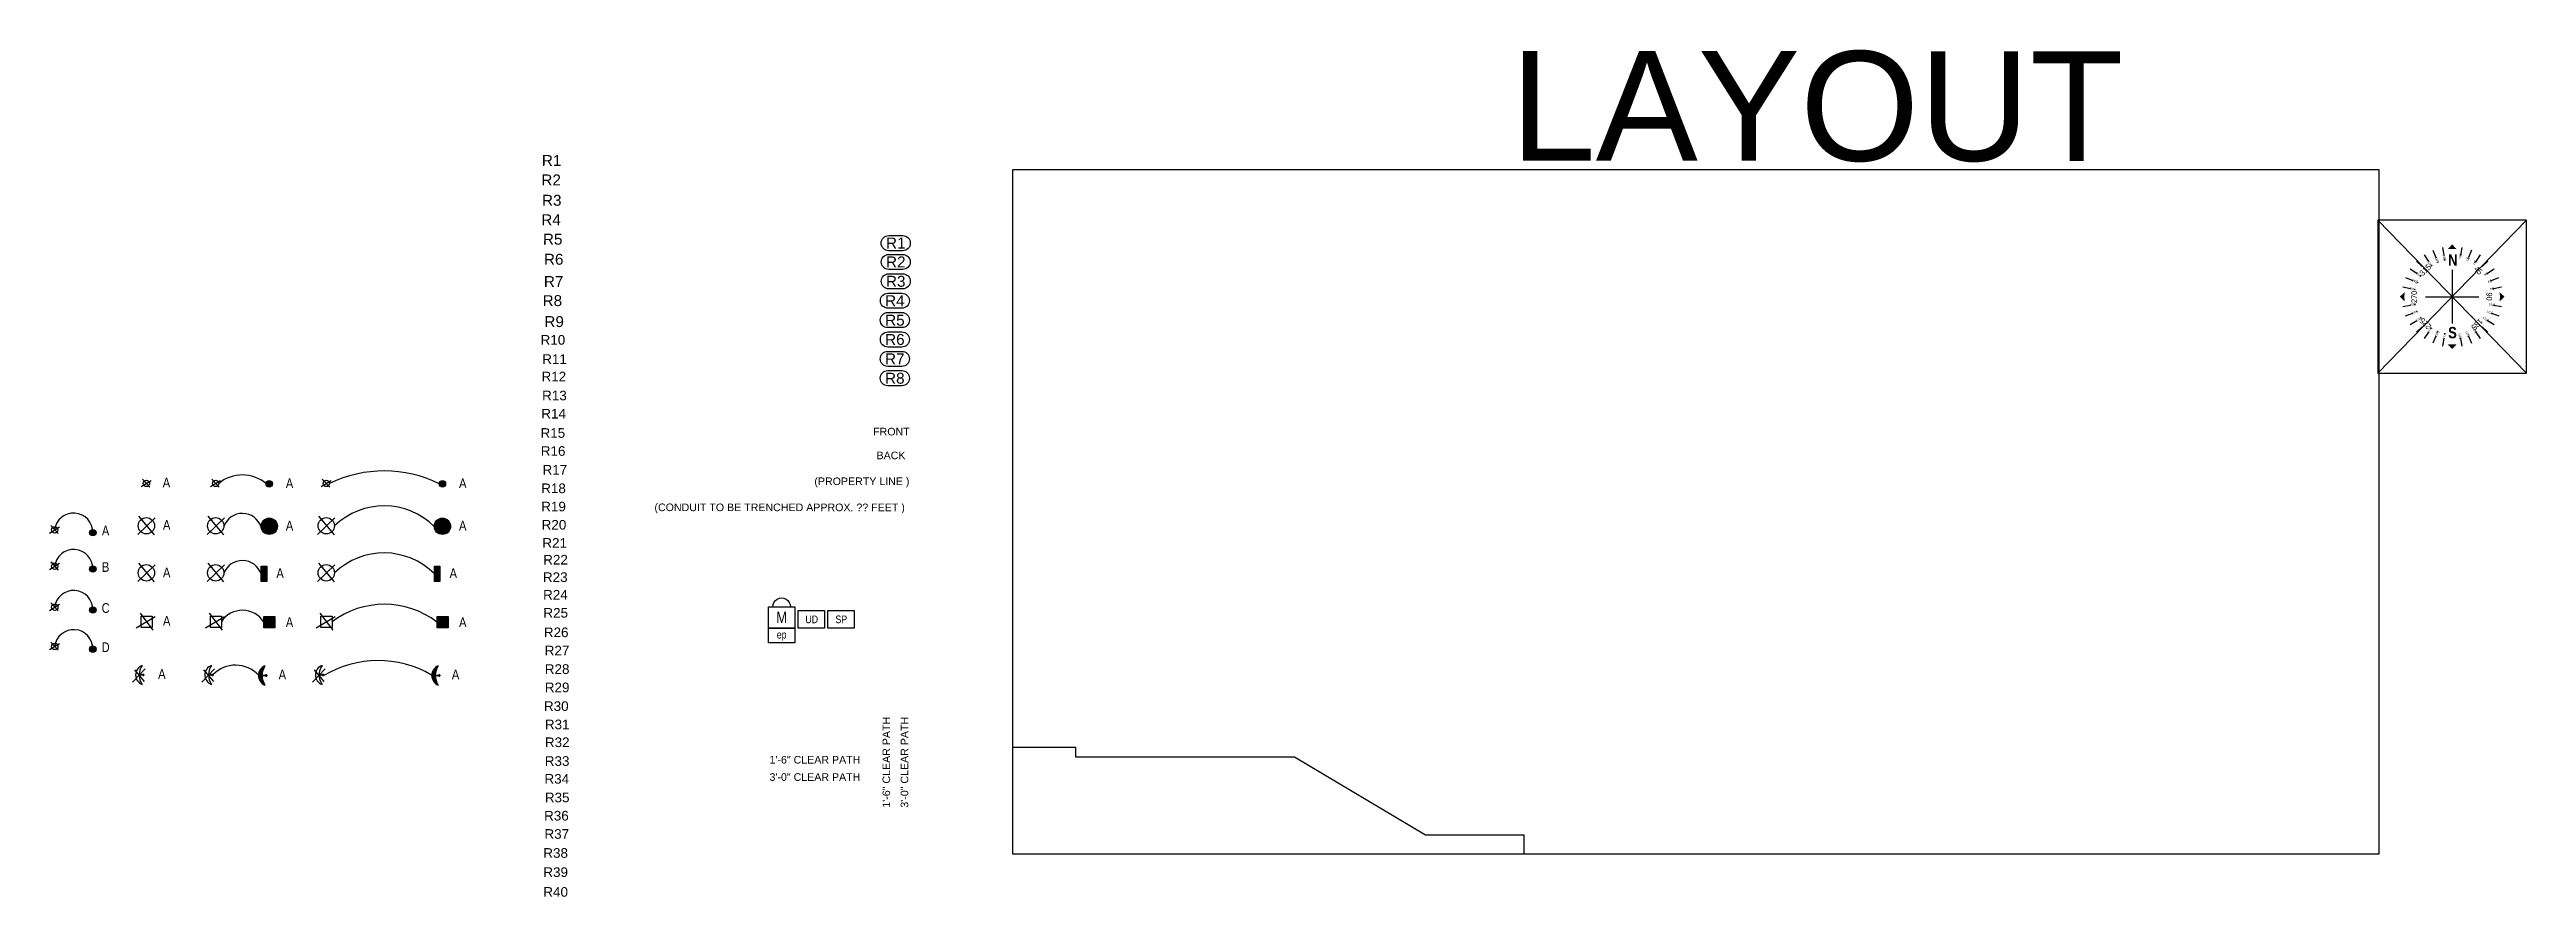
# Model space of a CAD drawing. Header units: feet. Extents: x -13431 to 13250, y 10829 to 29871.
# Drawn here: x 4101 to 6681, y 14530 to 15415 of the extents above; entities that cross this region are included whole.
import ezdxf
from ezdxf.enums import TextEntityAlignment as Align

# ---------------------------------------------------------------- set-up
doc = ezdxf.new("R2010")
doc.units = ezdxf.units.FT
doc.header["$MEASUREMENT"] = 0
doc.set_wipeout_variables(frame=1)
for name, color, linetype in [('E - MODULE', 7, 'Continuous'), ('N - ROOF NUMBERS', 7, 'Continuous'), ('NORTH ARROW', 7, 'Continuous'), ('PROPERTY LINE', 7, 'Continuous'), ('Z - ROOF', 3, 'Continuous'), ('Z - TITLEBLOCK TXT', 7, 'Continuous')]:
    doc.layers.add(name, color=color, linetype=linetype)
doc.layers.add('LOCKED (NO PRINT)', color=7, linetype='Continuous', plot=False)
doc.styles.add('PAPER SPACE TXT', font='technic_.ttf', dxfattribs={"height": 0.125})
doc.styles.get("Standard").update_dxf_attribs({"font": 'calibri.ttf'})
doc.styles.add('TITLE BBLOCK TEXT', font='ARIALUNI.TTF')

msp = doc.modelspace()

# ---------------------------------------------------------------- texts
at = {"style": 'PAPER SPACE TXT'}
for p in [(4222.60214, 14964.00122), (4350.80469, 14963.24233), (4531.22484, 14963.24233), (4222.8616, 14919.83969), (4350.80469, 14919.07681), (4531.22484, 14919.07681), (4222.8616, 14870.26614), (4340.97209, 14869.55234), (4521.39224, 14869.55234), (4222.85993, 14819.88626), (4350.80469, 14818.49863), (4531.22484, 14818.49863), (4217.83617, 14764.56226), (4343.33072, 14764.02278), (4523.75087, 14764.02278)]:
    msp.add_text('A', height=10.125, dxfattribs=at).set_placement(p, align=Align.MIDDLE_CENTER)
at = {"layer": 'LOCKED (NO PRINT)', "color": 7, "style": 'TITLE BBLOCK TEXT'}
msp.add_text('LAYOUT', height=114.235434, rotation=359.98856394, dxfattribs=at).set_placement((5622.55838, 15299.21355))
at = {"layer": 'PROPERTY LINE', "color": 7, "insert": (4894.95485, 14969.29375), "char_height": 7.9251852, "width": 103.9415351, "attachment_point": 1, "rotation": 359.98856394, "style": 'TITLE BBLOCK TEXT', "bg_fill": 3, "box_fill_scale": 1.5, "bg_fill_color": 256, "bg_fill_transparency": 0}
msp.add_mtext('\\pi2.5005;(PROPERTY LINE )', dxfattribs=at)
at = {"layer": 'Z - TITLEBLOCK TXT', "color": 7, "style": 'TITLE BBLOCK TEXT'}
for s, height, rotation, p in [('FRONT', 7.925185, 359.98856394, (4958.66777, 15013.08739)), ('BACK', 7.925185, 359.98856394, (4962.22487, 14988.2982)), ('(CONDUIT TO BE TRENCHED APPROX. ?? FEET )', 7.9251852, 359.98856394, (4730.88657, 14934.2193)), ('1\'-6" CLEAR PATH', 7.9251852, 90, (4976.37568, 14625.29307, 230.79235)), ('3\'-0" CLEAR PATH', 7.9251852, 90, (4995.28847, 14625.29307, 230.79235)), ('3\'-0" CLEAR PATH', 7.9251852, 359.98856394, (4850.7253, 14653.26947, 230.79235)), ('1\'-6" CLEAR PATH', 7.9251852, 359.98856394, (4850.7253, 14671.26544, 230.79235))]:
    msp.add_text(s, height=height, rotation=rotation, dxfattribs=at).set_placement(p)

# ---------------------------------------------------------------- blocks, each defined once
blk = doc.blocks.new('A$C035F63DD')
at = {"color": 3}
blk.add_lwpolyline([(-0.08, 0.003, -1), (-0.08, 0.136), (0.043, 0.136, -1), (0.043, 0.003)], format="xyb", close=True, dxfattribs=at)
at = {"layer": 'Z - TITLEBLOCK TXT', "color": 7, "style": 'TITLE BBLOCK TEXT'}
blk.add_text('R1', height=0.096, rotation=359.9886, dxfattribs=at).set_placement((-0.018, 0.07), align=Align.MIDDLE_CENTER)
blk = doc.blocks.new('A$C78CA008D')
at = {"color": 3}
blk.add_lwpolyline([(-0.08, -0.006, -1), (-0.08, 0.126), (0.043, 0.126, -1), (0.043, -0.006)], format="xyb", close=True, dxfattribs=at)
at = {"layer": 'Z - TITLEBLOCK TXT', "color": 7, "style": 'TITLE BBLOCK TEXT'}
blk.add_text('R2', height=0.096, rotation=359.9886, dxfattribs=at).set_placement((-0.018, 0.06), align=Align.MIDDLE_CENTER)
blk = doc.blocks.new('A$C188C70DB')
at = {"color": 3}
blk.add_lwpolyline([(-0.085, 0.01, -1), (-0.085, 0.142), (0.038, 0.142, -1), (0.038, 0.01)], format="xyb", close=True, dxfattribs=at)
at = {"layer": 'Z - TITLEBLOCK TXT', "color": 7, "style": 'TITLE BBLOCK TEXT'}
blk.add_text('R3', height=0.096, rotation=359.9886, dxfattribs=at).set_placement((-0.024, 0.076), align=Align.MIDDLE_CENTER)
blk = doc.blocks.new('A$C192F5397')
at = {"color": 3}
blk.add_lwpolyline([(-0.1, 0.004, -1), (-0.1, 0.136), (0.022, 0.136, -1), (0.022, 0.004)], format="xyb", close=True, dxfattribs=at)
at = {"layer": 'Z - TITLEBLOCK TXT', "color": 7, "style": 'TITLE BBLOCK TEXT'}
blk.add_text('R4', height=0.096, rotation=359.9886, dxfattribs=at).set_placement((-0.039, 0.07), align=Align.MIDDLE_CENTER)
blk = doc.blocks.new('A$C2E9D7AD3')
at = {"color": 3}
blk.add_lwpolyline([(-0.084, 0.006, -1), (-0.084, 0.139), (0.039, 0.139, -1), (0.039, 0.006)], format="xyb", close=True, dxfattribs=at)
at = {"layer": 'Z - TITLEBLOCK TXT', "color": 7, "style": 'TITLE BBLOCK TEXT'}
blk.add_text('R5', height=0.096, rotation=359.9886, dxfattribs=at).set_placement((-0.022, 0.072), align=Align.MIDDLE_CENTER)
blk = doc.blocks.new('A$C1B3971E3')
at = {"color": 3}
blk.add_lwpolyline([(-0.082, 0.003, -1), (-0.082, 0.135), (0.04, 0.135, -1), (0.04, 0.003)], format="xyb", close=True, dxfattribs=at)
at = {"layer": 'Z - TITLEBLOCK TXT', "color": 7, "style": 'TITLE BBLOCK TEXT'}
blk.add_text('R6', height=0.096, rotation=359.9886, dxfattribs=at).set_placement((-0.021, 0.069), align=Align.MIDDLE_CENTER)
blk = doc.blocks.new('A$C45660E13')
at = {"color": 3}
blk.add_lwpolyline([(-0.114, 0.013, -1), (-0.114, 0.145), (0.009, 0.145, -1), (0.009, 0.013)], format="xyb", close=True, dxfattribs=at)
at = {"layer": 'Z - TITLEBLOCK TXT', "color": 7, "style": 'TITLE BBLOCK TEXT'}
blk.add_text('R7', height=0.096, rotation=359.9886, dxfattribs=at).set_placement((-0.053, 0.079), align=Align.MIDDLE_CENTER)
blk = doc.blocks.new('A$C04943D0C')
at = {"color": 3}
blk.add_lwpolyline([(-0.088, -0.034, -1), (-0.088, 0.099), (0.035, 0.099, -1), (0.035, -0.034)], format="xyb", close=True, dxfattribs=at)
at = {"layer": 'Z - TITLEBLOCK TXT', "color": 7, "style": 'TITLE BBLOCK TEXT'}
blk.add_text('R8', height=0.096, rotation=359.9886, dxfattribs=at).set_placement((-0.027, 0.032), align=Align.MIDDLE_CENTER)
blk = doc.blocks.new('*U72')
at = {"layer": 'NORTH ARROW'}
h = blk.add_hatch(color=256, dxfattribs=at)
h.dxf.hatch_style = 1
h.paths.add_polyline_path([(0, 0.405), (-0.035, 0.368, -0.023421), (0, 0.369)])
h.paths.add_polyline_path([(0, 0.405), (0, 0.369, -0.023421), (0.035, 0.368)])
h = blk.add_hatch(color=256, dxfattribs=at)
h.dxf.hatch_style = 1
h.paths.add_polyline_path([(-0.405, 0), (-0.368, 0.035, 0.023421), (-0.369, 0)])
h.paths.add_polyline_path([(-0.405, 0), (-0.369, 0, 0.023421), (-0.368, -0.035)])
h = blk.add_hatch(color=256, dxfattribs=at)
h.dxf.hatch_style = 1
h.paths.add_polyline_path([(0.405, 0), (0.368, 0.035, -0.023421), (0.369, 0)])
h.paths.add_polyline_path([(0.405, 0), (0.369, 0, -0.023421), (0.368, -0.035)])
h = blk.add_hatch(color=256, dxfattribs=at)
h.dxf.hatch_style = 1
h.paths.add_polyline_path([(0, -0.405), (-0.035, -0.368, 0.023421), (0, -0.369)])
h.paths.add_polyline_path([(0, -0.405), (0, -0.369, 0.023421), (0.035, -0.368)])
at = {"layer": 'NORTH ARROW', "color": 8, "flags": 128}
for points in [[(-0.324, 0.216), (-0.274, 0.183)], [(-0.216, 0.324), (-0.183, 0.274)], [(-0.149, 0.36), (-0.126, 0.304)], [(-0.076, 0.382), (-0.064, 0.323)], [(0.076, 0.382), (0.064, 0.323)], [(0.149, 0.36), (0.126, 0.304)], [(0.216, 0.324), (0.183, 0.274)], [(0.274, 0.183), (0.324, 0.216)], [(-0.382, 0.076), (-0.323, 0.064)], [(-0.36, 0.149), (-0.304, 0.126)], [(0.304, 0.126), (0.36, 0.149)], [(0.323, 0.064), (0.382, 0.076)], [(-0.382, -0.076), (-0.323, -0.064)], [(-0.36, -0.149), (-0.304, -0.126)], [(-0.324, -0.216), (-0.274, -0.183)], [(0.274, -0.183), (0.324, -0.216)], [(0.304, -0.126), (0.36, -0.149)], [(0.323, -0.064), (0.382, -0.076)], [(-0.183, -0.274), (-0.216, -0.324)], [(-0.126, -0.304), (-0.149, -0.36)], [(-0.064, -0.323), (-0.076, -0.382)], [(0.064, -0.323), (0.076, -0.382)], [(0.126, -0.304), (0.149, -0.36)], [(0.183, -0.274), (0.216, -0.324)]]:
    blk.add_lwpolyline(points, dxfattribs=at)
at = {"layer": 'NORTH ARROW', "color": 1, "flags": 128}
for points in [[(-0.275, 0.275), (-0.233, 0.233)], [(0, 0.207), (0, -0.207)], [(0.233, 0.233), (0.275, 0.275)], [(-0.207, 0), (0.207, 0)], [(-0.275, -0.275), (-0.233, -0.233)], [(0.233, -0.233), (0.275, -0.275)]]:
    blk.add_lwpolyline(points, dxfattribs=at)
at = {"layer": 'Defpoints', "color": 1, "char_height": 0.01641}
for s, width, insert, attachment_point, rotation in [('\\A1;{\\W0.8;326\\H0.7x;\\S1/4;}', 0.05943, (-0.147, 0.245), 3, 303.75), ('\\A1;{\\W0.8;337\\H0.7x;\\S1/2;}', 0.05943, (-0.098, 0.271), 3, 292.5), ('\\A1;{\\W0.8;348\\H0.7x;\\S3/4;}', 0.02966, (-0.043, 0.284), 3, 281.25), ('\\A1;{\\W0.8;11\\H0.7x;\\S1/4;}', 0.02966, (0.046, 0.298), 1, 78.75), ('\\A1;{\\W0.8;22\\H0.7x;\\S1/2;}', 0.05943, (0.101, 0.279), 1, 67.5), ('\\A1;{\\W0.8;33\\H0.7x;\\S3/4;}', 0.05943, (0.154, 0.254), 1, 56.25), ('\\A1;{\\W0.8;281\\H0.7x;\\S1/4;}', 0.03438, (-0.283, 0.07), 3, 348.75), ('\\A1;{\\W0.8;292\\H0.7x;\\S1/2;}', 0.03438, (-0.261, 0.123), 3, 337.5), ('\\A1;{\\W0.8;303\\H0.7x;\\S3/4;}', 0.03438, (-0.232, 0.171), 3, 326.25), ('\\A1;{\\W0.8;56\\H0.7x;\\S1/4;}', 0.03438, (0.239, 0.176), 1, 33.75), ('\\A1;{\\W0.8;67\\H0.7x;\\S1/2;}', 0.03438, (0.27, 0.126), 1, 22.5), ('\\A1;{\\W0.8;78\\H0.7x;\\S3/4;}', 0.03438, (0.288, 0.071), 1, 11.25), ('\\A1;{\\W0.8;258\\H0.7x;\\S3/4;}', 0.03438, (-0.287, -0.043), 3, 11.25), ('\\A1;{\\W0.8;247\\H0.7x;\\S1/2;}', 0.03438, (-0.273, -0.099), 3, 22.5), ('\\A1;{\\W0.8;236\\H0.7x;\\S1/4;}', 0.03438, (-0.246, -0.148), 3, 33.75), ('\\A1;{\\W0.8;123\\H0.7x;\\S3/4;}', 0.03438, (0.246, -0.148), 1, 326.25), ('\\A1;{\\W0.8;112\\H0.7x;\\S1/2;}', 0.03438, (0.273, -0.099), 1, 337.5), ('\\A1;{\\W0.8;101\\H0.7x;\\S1/4;}', 0.03438, (0.287, -0.043), 1, 348.75), ('\\A1;{\\W0.8;213\\H0.7x;\\S3/4;}', 0.03438, (-0.171, -0.231), 3, 56.25), ('\\A1;{\\W0.8;202\\H0.7x;\\S1/2;}', 0.03438, (-0.122, -0.26), 3, 67.5), ('\\A1;{\\W0.8;191\\H0.7x;\\S1/4;}', 0.03438, (-0.069, -0.279), 3, 78.75), ('\\A1;{\\W0.8;168\\H0.7x;\\S3/4;}', 0.03438, (0.069, -0.279), 1, 281.25), ('\\A1;{\\W0.8;157\\H0.7x;\\S1/2;}', 0.03438, (0.122, -0.26), 1, 292.5), ('\\A1;{\\W0.8;146\\H0.7x;\\S1/2;}', 0.03438, (0.171, -0.231), 1, 303.75)]:
    blk.add_mtext_dynamic_manual_height_columns(s, width=width, gutter_width=1, heights=[0], dxfattribs=dict(at, insert=insert, attachment_point=attachment_point, rotation=rotation))
at = {"layer": 'NORTH ARROW', "char_height": 0.04376, "attachment_point": 1}
for s, insert, rotation in [('{\\fTechnicLite|b0|i0|c2|p2;315}', (-0.258, 0.189), 45), ('{\\fTechnicLite|b0|i0|c2|p2;45}', (0.195, 0.242), 315), ('{\\fTechnicLite|b0|i0|c2|p2;270}', (-0.316, -0.049), 90), ('{\\fTechnicLite|b0|i0|c2|p2;90}', (0.309, 0.033), 270), ('{\\fTechnicLite|b0|i0|c2|p2;225}', (-0.189, -0.258), 135), ('{\\fTechnicLite|b0|i0|c2|p2;135}', (0.242, -0.195), 225)]:
    blk.add_mtext_dynamic_manual_height_columns(s, width=0.05, gutter_width=1, heights=[0], dxfattribs=dict(at, insert=insert, rotation=rotation))
at = {"layer": 'NORTH ARROW', "char_height": 0.08753, "attachment_point": 1}
for s, insert in [('{\\fTechnicBold|b0|i0|c2|p2;N}', (-0.031, 0.328)), ('{\\fTechnicBold|b0|i0|c2|p2;S}', (-0.031, -0.234))]:
    blk.add_mtext_dynamic_manual_height_columns(s, width=0.05, gutter_width=1, heights=[0], dxfattribs=dict(at, insert=insert))
blk = doc.blocks.new('*U103')
at = {"layer": 'Z - ROOF'}
h = blk.add_hatch(color=256, dxfattribs=at)
h.dxf.hatch_style = 1
h.paths.add_polyline_path([(43, -2.9, 1), (36.3, -2.9, 1)])
at = {"color": 3}
blk.add_circle((0, 0), 3.33, dxfattribs=at)
at = {"color": 7}
blk.add_circle((39.7, -2.9), 3.33, dxfattribs=at)
at = {"layer": 'Z - ROOF', "color": 3, "flags": 128}
for points in [[(-5.4, -3.3), (5, 3.1)], [(-4.1, 4.5), (3.7, -3.9)]]:
    blk.add_lwpolyline(points, dxfattribs=at)
at = {"layer": 'Z - ROOF', "color": 3}
blk.add_arc((19.7, -2.5), 20, 358.9278, 173.1211, dxfattribs=at)
at = {"style": 'PAPER SPACE TXT'}
blk.add_text('A', height=10.1, dxfattribs=at).set_placement((53, -0.8), align=Align.MIDDLE_CENTER)
blk = doc.blocks.new('*U97')
at = {"layer": 'Z - ROOF'}
h = blk.add_hatch(color=256, dxfattribs=at)
h.dxf.hatch_style = 1
h.paths.add_polyline_path([(43, -2.9, 1), (36.3, -2.9, 1)])
at = {"color": 3}
blk.add_circle((0, 0), 3.33, dxfattribs=at)
at = {"color": 7}
blk.add_circle((39.7, -2.9), 3.33, dxfattribs=at)
at = {"layer": 'Z - ROOF', "color": 3, "flags": 128}
for points in [[(-5.4, -3.3), (5, 3.1)], [(-4.1, 4.5), (3.7, -3.9)]]:
    blk.add_lwpolyline(points, dxfattribs=at)
at = {"layer": 'Z - ROOF', "color": 3}
blk.add_arc((19.7, -2.5), 20, 358.9278, 173.1211, dxfattribs=at)
at = {"style": 'PAPER SPACE TXT'}
blk.add_text('B', height=10.1, dxfattribs=at).set_placement((53, -0.8), align=Align.MIDDLE_CENTER)
blk = doc.blocks.new('OBSTRUCTION C')
at = {"layer": 'Z - ROOF'}
h = blk.add_hatch(color=256, dxfattribs=at)
h.dxf.hatch_style = 1
h.paths.add_polyline_path([(43, -2.9, 1), (36.3, -2.9, 1)])
at = {"color": 3}
blk.add_circle((0, 0), 3.33, dxfattribs=at)
at = {"color": 7}
blk.add_circle((39.7, -2.9), 3.33, dxfattribs=at)
at = {"layer": 'Z - ROOF', "color": 3, "flags": 128}
for points in [[(-5.4, -3.3), (5, 3.1)], [(-4.1, 4.5), (3.7, -3.9)]]:
    blk.add_lwpolyline(points, dxfattribs=at)
at = {"layer": 'Z - ROOF', "color": 3}
blk.add_arc((19.7, -2.5), 20, 358.9278, 173.1211, dxfattribs=at)
at = {"style": 'PAPER SPACE TXT'}
blk.add_text('C', height=10.1, dxfattribs=at).set_placement((53, -0.8), align=Align.MIDDLE_CENTER)
blk = doc.blocks.new('OBSTRUCTION D')
at = {"layer": 'Z - ROOF'}
h = blk.add_hatch(color=256, dxfattribs=at)
h.dxf.hatch_style = 1
h.paths.add_polyline_path([(43, -2.9, 1), (36.3, -2.9, 1)])
at = {"color": 3}
blk.add_circle((0, 0), 3.33, dxfattribs=at)
at = {"color": 7}
blk.add_circle((39.7, -2.9), 3.33, dxfattribs=at)
at = {"layer": 'Z - ROOF', "color": 3, "flags": 128}
for points in [[(-5.4, -3.3), (5, 3.1)], [(-4.1, 4.5), (3.7, -3.9)]]:
    blk.add_lwpolyline(points, dxfattribs=at)
at = {"layer": 'Z - ROOF', "color": 3}
blk.add_arc((19.7, -2.5), 20, 358.9278, 173.1211, dxfattribs=at)
at = {"style": 'PAPER SPACE TXT'}
blk.add_text('D', height=10.1, dxfattribs=at).set_placement((53, -0.8), align=Align.MIDDLE_CENTER)
blk = doc.blocks.new('*U211')
at = {"color": 3}
blk.add_wipeout([(-7.3, -7.1), (-5.7, -7.1), (-4.2, -7.1), (-2.6, -7.1), (-1, -7.1), (0.6, -7.1), (2.1, -7.1), (3.7, -7.1), (5.3, -7.1), (6.9, -7.1), (8.4, -7), (9.9, -6.6), (11.4, -5.9), (12.6, -5), (13.7, -3.8), (14.5, -2.5), (15, -1), (15.2, 0.6), (15, 2.1), (14.6, 3.6), (13.9, 5), (12.9, 6.3), (11.7, 7.3), (10.4, 8), (8.9, 8.5), (7.3, 8.7), (5.7, 8.7), (4.2, 8.7), (2.6, 8.7), (1, 8.7), (-0.6, 8.7), (-2.1, 8.7), (-3.7, 8.7), (-5.3, 8.7), (-6.9, 8.7), (-8.4, 8.6), (-9.9, 8.2), (-11.4, 7.5), (-12.6, 6.6), (-13.7, 5.4), (-14.5, 4.1), (-15, 2.6), (-15.2, 1), (-15, -0.6), (-14.6, -2.1), (-13.9, -3.5), (-12.9, -4.7), (-11.7, -5.7), (-10.4, -6.5), (-8.9, -6.9)], dxfattribs=at)
at = {"layer": 'Z - TITLEBLOCK TXT', "color": 7, "style": 'TITLE BBLOCK TEXT'}
blk.add_text('R4', height=11.4, rotation=359.9886, dxfattribs=at).set_placement((0, 0.8), align=Align.MIDDLE_CENTER)
blk = doc.blocks.new('*U213')
at = {"color": 3}
blk.add_wipeout([(-7.5, -8.1), (-5.9, -8.1), (-4.4, -8.1), (-2.8, -8.1), (-1.2, -8.1), (0.3, -8.1), (1.9, -8.1), (3.5, -8.1), (5.1, -8.1), (6.6, -8.1), (8.2, -8), (9.7, -7.6), (11.1, -7), (12.4, -6), (13.4, -4.9), (14.2, -3.5), (14.7, -2), (14.9, -0.5), (14.8, 1.1), (14.4, 2.6), (13.7, 4), (12.7, 5.2), (11.5, 6.3), (10.1, 7), (8.6, 7.5), (7.1, 7.6), (5.5, 7.6), (3.9, 7.6), (2.4, 7.6), (0.8, 7.6), (-0.8, 7.6), (-2.4, 7.6), (-3.9, 7.6), (-5.5, 7.6), (-7.1, 7.6), (-8.6, 7.5), (-10.2, 7.2), (-11.6, 6.5), (-12.8, 5.6), (-13.9, 4.4), (-14.7, 3), (-15.2, 1.5), (-15.4, 0), (-15.3, -1.6), (-14.8, -3.1), (-14.1, -4.5), (-13.2, -5.7), (-12, -6.7), (-10.6, -7.5), (-9.1, -7.9)], dxfattribs=at)
at = {"layer": 'Z - TITLEBLOCK TXT', "color": 7, "style": 'TITLE BBLOCK TEXT'}
blk.add_text('R1', height=11.4, rotation=359.9886, dxfattribs=at).set_placement((-0.2, -0.2), align=Align.MIDDLE_CENTER)
blk = doc.blocks.new('*U207')
at = {"color": 3}
blk.add_wipeout([(-7.3, -7.8), (-5.7, -7.8), (-4.2, -7.8), (-2.6, -7.8), (-1, -7.8), (0.6, -7.8), (2.1, -7.8), (3.7, -7.8), (5.3, -7.8), (6.9, -7.8), (8.4, -7.7), (9.9, -7.3), (11.4, -6.6), (12.6, -5.7), (13.7, -4.5), (14.5, -3.2), (15, -1.7), (15.2, -0.1), (15, 1.5), (14.6, 3), (13.9, 4.4), (12.9, 5.6), (11.7, 6.6), (10.4, 7.4), (8.9, 7.8), (7.3, 8), (5.7, 8), (4.2, 8), (2.6, 8), (1, 8), (-0.6, 8), (-2.1, 8), (-3.7, 8), (-5.3, 8), (-6.9, 8), (-8.4, 7.9), (-9.9, 7.5), (-11.4, 6.8), (-12.6, 5.9), (-13.7, 4.7), (-14.5, 3.4), (-15, 1.9), (-15.2, 0.3), (-15, -1.2), (-14.6, -2.7), (-13.9, -4.1), (-12.9, -5.4), (-11.7, -6.4), (-10.4, -7.1), (-8.9, -7.6)], dxfattribs=at)
at = {"layer": 'Z - TITLEBLOCK TXT', "style": 'TITLE BBLOCK TEXT'}
blk.add_text('R2', height=11.4, rotation=359.9886, dxfattribs=at).set_placement((0, 0.1), align=Align.MIDDLE_CENTER)
blk = doc.blocks.new('*U212')
at = {"color": 3}
blk.add_wipeout([(-7.3, -7.4), (-5.7, -7.4), (-4.2, -7.4), (-2.6, -7.4), (-1, -7.4), (0.6, -7.4), (2.1, -7.4), (3.7, -7.4), (5.3, -7.4), (6.9, -7.4), (8.4, -7.3), (9.9, -7), (11.4, -6.3), (12.6, -5.3), (13.7, -4.2), (14.5, -2.8), (15, -1.3), (15.2, 0.2), (15, 1.8), (14.6, 3.3), (13.9, 4.7), (12.9, 5.9), (11.7, 6.9), (10.4, 7.7), (8.9, 8.2), (7.3, 8.3), (5.7, 8.3), (4.2, 8.3), (2.6, 8.3), (1, 8.3), (-0.6, 8.3), (-2.1, 8.3), (-3.7, 8.3), (-5.3, 8.3), (-6.9, 8.3), (-8.4, 8.2), (-9.9, 7.9), (-11.4, 7.2), (-12.6, 6.2), (-13.7, 5.1), (-14.5, 3.7), (-15, 2.2), (-15.2, 0.7), (-15, -0.9), (-14.6, -2.4), (-13.9, -3.8), (-12.9, -5), (-11.7, -6), (-10.4, -6.8), (-8.9, -7.3)], dxfattribs=at)
at = {"layer": 'Z - TITLEBLOCK TXT', "color": 7, "style": 'TITLE BBLOCK TEXT'}
blk.add_text('R3', height=11.4, rotation=359.9886, dxfattribs=at).set_placement((0, 0.5), align=Align.MIDDLE_CENTER)
blk = doc.blocks.new('*U210')
at = {"color": 3}
blk.add_wipeout([(-7.3, -6.7), (-5.7, -6.7), (-4.2, -6.7), (-2.6, -6.7), (-1, -6.7), (0.6, -6.7), (2.1, -6.7), (3.7, -6.7), (5.3, -6.7), (6.9, -6.7), (8.4, -6.6), (9.9, -6.3), (11.4, -5.6), (12.6, -4.6), (13.7, -3.5), (14.5, -2.1), (15, -0.6), (15.2, 0.9), (15, 2.5), (14.6, 4), (13.9, 5.4), (12.9, 6.6), (11.7, 7.6), (10.4, 8.4), (8.9, 8.9), (7.3, 9), (5.7, 9), (4.2, 9), (2.6, 9), (1, 9), (-0.6, 9), (-2.1, 9), (-3.7, 9), (-5.3, 9), (-6.9, 9), (-8.4, 8.9), (-9.9, 8.5), (-11.4, 7.9), (-12.6, 6.9), (-13.7, 5.8), (-14.5, 4.4), (-15, 2.9), (-15.2, 1.4), (-15, -0.2), (-14.6, -1.7), (-13.9, -3.1), (-12.9, -4.3), (-11.7, -5.3), (-10.4, -6.1), (-8.9, -6.6)], dxfattribs=at)
at = {"layer": 'Z - TITLEBLOCK TXT', "color": 7, "style": 'TITLE BBLOCK TEXT'}
blk.add_text('R5', height=11.4, rotation=359.9886, dxfattribs=at).set_placement((0, 1.1), align=Align.MIDDLE_CENTER)
blk = doc.blocks.new('*U209')
at = {"color": 3}
blk.add_wipeout([(-7.3, -6.7), (-5.7, -6.7), (-4.2, -6.7), (-2.6, -6.7), (-1, -6.7), (0.6, -6.7), (2.1, -6.7), (3.7, -6.7), (5.3, -6.7), (6.9, -6.7), (8.4, -6.6), (9.9, -6.3), (11.4, -5.6), (12.6, -4.6), (13.7, -3.5), (14.5, -2.1), (15, -0.6), (15.2, 0.9), (15, 2.5), (14.6, 4), (13.9, 5.4), (12.9, 6.6), (11.7, 7.6), (10.4, 8.4), (8.9, 8.9), (7.3, 9), (5.7, 9), (4.2, 9), (2.6, 9), (1, 9), (-0.6, 9), (-2.1, 9), (-3.7, 9), (-5.3, 9), (-6.9, 9), (-8.4, 8.9), (-9.9, 8.5), (-11.4, 7.9), (-12.6, 6.9), (-13.7, 5.8), (-14.5, 4.4), (-15, 2.9), (-15.2, 1.4), (-15, -0.2), (-14.6, -1.7), (-13.9, -3.1), (-12.9, -4.3), (-11.7, -5.3), (-10.4, -6.1), (-8.9, -6.6)], dxfattribs=at)
at = {"layer": 'Z - TITLEBLOCK TXT', "color": 7, "style": 'TITLE BBLOCK TEXT'}
blk.add_text('R6', height=11.4, rotation=359.9886, dxfattribs=at).set_placement((0, 1.1), align=Align.MIDDLE_CENTER)
blk = doc.blocks.new('*U208')
at = {"color": 3}
blk.add_wipeout([(-7.3, -7.1), (-5.7, -7.1), (-4.2, -7.1), (-2.6, -7.1), (-1, -7.1), (0.6, -7.1), (2.1, -7.1), (3.7, -7.1), (5.3, -7.1), (6.9, -7.1), (8.4, -7), (9.9, -6.6), (11.4, -5.9), (12.6, -5), (13.7, -3.8), (14.5, -2.5), (15, -1), (15.2, 0.6), (15, 2.1), (14.6, 3.6), (13.9, 5), (12.9, 6.3), (11.7, 7.3), (10.4, 8), (8.9, 8.5), (7.3, 8.7), (5.7, 8.7), (4.2, 8.7), (2.6, 8.7), (1, 8.7), (-0.6, 8.7), (-2.1, 8.7), (-3.7, 8.7), (-5.3, 8.7), (-6.9, 8.7), (-8.4, 8.6), (-9.9, 8.2), (-11.4, 7.5), (-12.6, 6.6), (-13.7, 5.4), (-14.5, 4), (-15, 2.6), (-15.2, 1), (-15, -0.6), (-14.6, -2.1), (-13.9, -3.5), (-12.9, -4.7), (-11.7, -5.7), (-10.4, -6.5), (-8.9, -6.9)], dxfattribs=at)
at = {"layer": 'Z - TITLEBLOCK TXT', "color": 7, "style": 'TITLE BBLOCK TEXT'}
blk.add_text('R7', height=11.4, rotation=359.9886, dxfattribs=at).set_placement((0, 0.8), align=Align.MIDDLE_CENTER)
blk = doc.blocks.new('*U206')
at = {"color": 3}
blk.add_wipeout([(-7.3, -8.1), (-5.7, -8.1), (-4.2, -8.1), (-2.6, -8.1), (-1, -8.1), (0.6, -8.1), (2.1, -8.1), (3.7, -8.1), (5.3, -8.1), (6.9, -8.1), (8.4, -8), (9.9, -7.6), (11.4, -7), (12.6, -6), (13.7, -4.9), (14.5, -3.5), (15, -2), (15.2, -0.5), (15, 1.1), (14.6, 2.6), (13.9, 4), (12.9, 5.2), (11.7, 6.3), (10.4, 7), (8.9, 7.5), (7.3, 7.6), (5.7, 7.6), (4.2, 7.6), (2.6, 7.6), (1, 7.6), (-0.6, 7.6), (-2.1, 7.6), (-3.7, 7.6), (-5.3, 7.6), (-6.9, 7.6), (-8.4, 7.5), (-9.9, 7.2), (-11.4, 6.5), (-12.6, 5.6), (-13.7, 4.4), (-14.5, 3), (-15, 1.5), (-15.2, 0), (-15, -1.6), (-14.6, -3.1), (-13.9, -4.5), (-12.9, -5.7), (-11.7, -6.7), (-10.4, -7.5), (-8.9, -7.9)], dxfattribs=at)
at = {"layer": 'Z - TITLEBLOCK TXT', "color": 7, "style": 'TITLE BBLOCK TEXT'}
blk.add_text('R9', height=11.4, rotation=359.9886, dxfattribs=at).set_placement((0, -0.2), align=Align.MIDDLE_CENTER)
blk = doc.blocks.new('ROOF10_ID')
at = {"color": 3}
blk.add_wipeout([(6.9, 7.7), (8.4, 7.5), (9.9, 7), (11.3, 6.3), (12.5, 5.3), (13.5, 4.1), (14.2, 2.7), (14.6, 1.1), (14.7, -0.4), (14.5, -2), (14, -3.5), (13.2, -4.8), (12.2, -6), (10.9, -6.9), (9.5, -7.6), (8, -8), (6.4, -8.1), (4.9, -8.1), (3.3, -8.1), (1.7, -8.1), (0.1, -8.1), (-1.4, -8.1), (-3, -8.1), (-4.6, -8.1), (-6.1, -8.1), (-7.7, -8.1), (-9.3, -7.9), (-10.8, -7.4), (-12.2, -6.7), (-13.4, -5.7), (-14.3, -4.4), (-15, -3.1), (-15.5, -1.5), (-15.6, 0), (-15.4, 1.6), (-14.9, 3.1), (-14.1, 4.4), (-13, 5.6), (-11.8, 6.5), (-10.4, 7.2), (-8.8, 7.6), (-7.3, 7.7), (-5.7, 7.7), (-4.1, 7.7), (-2.6, 7.7), (-1, 7.7), (0.6, 7.7), (2.2, 7.7), (3.7, 7.7), (5.3, 7.7)], dxfattribs=at)
at = {"layer": 'Z - TITLEBLOCK TXT', "color": 7, "style": 'TITLE BBLOCK TEXT'}
blk.add_text('R10', height=10.03, rotation=359.9886, dxfattribs=at).set_placement((-0.4, -0.2), align=Align.MIDDLE_CENTER)
blk = doc.blocks.new('ROOF21_ID')
at = {"color": 3}
blk.add_wipeout([(7.3, 7.9), (8.9, 7.7), (10.4, 7.2), (11.7, 6.5), (12.9, 5.5), (13.9, 4.3), (14.6, 2.9), (15, 1.3), (15.2, -0.2), (15, -1.8), (14.5, -3.3), (13.7, -4.6), (12.6, -5.8), (11.4, -6.7), (9.9, -7.4), (8.4, -7.8), (6.9, -7.9), (5.3, -7.9), (3.7, -7.9), (2.1, -7.9), (0.6, -7.9), (-1, -7.9), (-2.6, -7.9), (-4.2, -7.9), (-5.7, -7.9), (-7.3, -7.9), (-8.9, -7.7), (-10.4, -7.2), (-11.7, -6.5), (-12.9, -5.5), (-13.9, -4.3), (-14.6, -2.9), (-15, -1.3), (-15.2, 0.2), (-15, 1.8), (-14.5, 3.3), (-13.7, 4.6), (-12.6, 5.8), (-11.4, 6.7), (-9.9, 7.4), (-8.4, 7.8), (-6.9, 7.9), (-5.3, 7.9), (-3.7, 7.9), (-2.1, 7.9), (-0.6, 7.9), (1, 7.9), (2.6, 7.9), (4.2, 7.9), (5.7, 7.9)], dxfattribs=at)
at = {"layer": 'Z - TITLEBLOCK TXT', "color": 7, "style": 'TITLE BBLOCK TEXT'}
blk.add_text('R21', height=10.03, rotation=359.9886, dxfattribs=at).set_placement((0.1, 0), align=Align.MIDDLE_CENTER)
blk = doc.blocks.new('ROOF22_ID')
at = {"color": 3}
blk.add_wipeout([(7.3, 7.9), (8.9, 7.7), (10.4, 7.2), (11.7, 6.5), (12.9, 5.5), (13.9, 4.3), (14.6, 2.9), (15, 1.3), (15.2, -0.2), (15, -1.8), (14.5, -3.3), (13.7, -4.6), (12.6, -5.8), (11.4, -6.7), (9.9, -7.4), (8.4, -7.8), (6.9, -7.9), (5.3, -7.9), (3.7, -7.9), (2.1, -7.9), (0.6, -7.9), (-1, -7.9), (-2.6, -7.9), (-4.2, -7.9), (-5.7, -7.9), (-7.3, -7.9), (-8.9, -7.7), (-10.4, -7.2), (-11.7, -6.5), (-12.9, -5.5), (-13.9, -4.3), (-14.6, -2.9), (-15, -1.3), (-15.2, 0.2), (-15, 1.8), (-14.5, 3.3), (-13.7, 4.6), (-12.6, 5.8), (-11.4, 6.7), (-9.9, 7.4), (-8.4, 7.8), (-6.9, 7.9), (-5.3, 7.9), (-3.7, 7.9), (-2.1, 7.9), (-0.6, 7.9), (1, 7.9), (2.6, 7.9), (4.2, 7.9), (5.7, 7.9)], dxfattribs=at)
at = {"layer": 'Z - TITLEBLOCK TXT', "color": 7, "style": 'TITLE BBLOCK TEXT'}
blk.add_text('R22', height=10.03, rotation=359.9886, dxfattribs=at).set_placement((0.1, 0), align=Align.MIDDLE_CENTER)
blk = doc.blocks.new('ROOF23_ID')
at = {"color": 3}
blk.add_wipeout([(7.3, 7.9), (8.9, 7.7), (10.4, 7.2), (11.7, 6.5), (12.9, 5.5), (13.9, 4.3), (14.6, 2.9), (15, 1.3), (15.2, -0.2), (15, -1.8), (14.5, -3.3), (13.7, -4.6), (12.6, -5.8), (11.4, -6.7), (9.9, -7.4), (8.4, -7.8), (6.9, -7.9), (5.3, -7.9), (3.7, -7.9), (2.1, -7.9), (0.6, -7.9), (-1, -7.9), (-2.6, -7.9), (-4.2, -7.9), (-5.7, -7.9), (-7.3, -7.9), (-8.9, -7.7), (-10.4, -7.2), (-11.7, -6.5), (-12.9, -5.5), (-13.9, -4.3), (-14.6, -2.9), (-15, -1.3), (-15.2, 0.2), (-15, 1.8), (-14.5, 3.3), (-13.7, 4.6), (-12.6, 5.8), (-11.4, 6.7), (-9.9, 7.4), (-8.4, 7.8), (-6.9, 7.9), (-5.3, 7.9), (-3.7, 7.9), (-2.1, 7.9), (-0.6, 7.9), (1, 7.9), (2.6, 7.9), (4.2, 7.9), (5.7, 7.9)], dxfattribs=at)
at = {"layer": 'Z - TITLEBLOCK TXT', "color": 7, "style": 'TITLE BBLOCK TEXT'}
blk.add_text('R23', height=10.03, rotation=359.9886, dxfattribs=at).set_placement((0.1, 0), align=Align.MIDDLE_CENTER)
blk = doc.blocks.new('ROOF24_ID')
at = {"color": 3}
blk.add_wipeout([(7.3, 7.9), (8.9, 7.7), (10.4, 7.2), (11.7, 6.5), (12.9, 5.5), (13.9, 4.3), (14.6, 2.9), (15, 1.3), (15.2, -0.2), (15, -1.8), (14.5, -3.3), (13.7, -4.6), (12.6, -5.8), (11.4, -6.7), (9.9, -7.4), (8.4, -7.8), (6.9, -7.9), (5.3, -7.9), (3.7, -7.9), (2.1, -7.9), (0.6, -7.9), (-1, -7.9), (-2.6, -7.9), (-4.2, -7.9), (-5.7, -7.9), (-7.3, -7.9), (-8.9, -7.7), (-10.4, -7.2), (-11.7, -6.5), (-12.9, -5.5), (-13.9, -4.3), (-14.6, -2.9), (-15, -1.3), (-15.2, 0.2), (-15, 1.8), (-14.5, 3.3), (-13.7, 4.6), (-12.6, 5.8), (-11.4, 6.7), (-9.9, 7.4), (-8.4, 7.8), (-6.9, 7.9), (-5.3, 7.9), (-3.7, 7.9), (-2.1, 7.9), (-0.6, 7.9), (1, 7.9), (2.6, 7.9), (4.2, 7.9), (5.7, 7.9)], dxfattribs=at)
at = {"layer": 'Z - TITLEBLOCK TXT', "color": 7, "style": 'TITLE BBLOCK TEXT'}
blk.add_text('R24', height=10.03, rotation=359.9886, dxfattribs=at).set_placement((0.1, 0), align=Align.MIDDLE_CENTER)
blk = doc.blocks.new('ROOF25_ID')
at = {"color": 3}
blk.add_wipeout([(7.3, 7.9), (8.9, 7.7), (10.4, 7.2), (11.7, 6.5), (12.9, 5.5), (13.9, 4.3), (14.6, 2.9), (15, 1.3), (15.2, -0.2), (15, -1.8), (14.5, -3.3), (13.7, -4.6), (12.6, -5.8), (11.4, -6.7), (9.9, -7.4), (8.4, -7.8), (6.9, -7.9), (5.3, -7.9), (3.7, -7.9), (2.1, -7.9), (0.6, -7.9), (-1, -7.9), (-2.6, -7.9), (-4.2, -7.9), (-5.7, -7.9), (-7.3, -7.9), (-8.9, -7.7), (-10.4, -7.2), (-11.7, -6.5), (-12.9, -5.5), (-13.9, -4.3), (-14.6, -2.9), (-15, -1.3), (-15.2, 0.2), (-15, 1.8), (-14.5, 3.3), (-13.7, 4.6), (-12.6, 5.8), (-11.4, 6.7), (-9.9, 7.4), (-8.4, 7.8), (-6.9, 7.9), (-5.3, 7.9), (-3.7, 7.9), (-2.1, 7.9), (-0.6, 7.9), (1, 7.9), (2.6, 7.9), (4.2, 7.9), (5.7, 7.9)], dxfattribs=at)
at = {"layer": 'Z - TITLEBLOCK TXT', "color": 7, "style": 'TITLE BBLOCK TEXT'}
blk.add_text('R25', height=10.03, rotation=359.9886, dxfattribs=at).set_placement((0.1, 0), align=Align.MIDDLE_CENTER)
blk = doc.blocks.new('ROOF26_ID')
at = {"color": 3}
blk.add_wipeout([(7.3, 7.9), (8.9, 7.7), (10.4, 7.2), (11.7, 6.5), (12.9, 5.5), (13.9, 4.3), (14.6, 2.9), (15, 1.3), (15.2, -0.2), (15, -1.8), (14.5, -3.3), (13.7, -4.6), (12.6, -5.8), (11.4, -6.7), (9.9, -7.4), (8.4, -7.8), (6.9, -7.9), (5.3, -7.9), (3.7, -7.9), (2.1, -7.9), (0.6, -7.9), (-1, -7.9), (-2.6, -7.9), (-4.2, -7.9), (-5.7, -7.9), (-7.3, -7.9), (-8.9, -7.7), (-10.4, -7.2), (-11.7, -6.5), (-12.9, -5.5), (-13.9, -4.3), (-14.6, -2.9), (-15, -1.3), (-15.2, 0.2), (-15, 1.8), (-14.5, 3.3), (-13.7, 4.6), (-12.6, 5.8), (-11.4, 6.7), (-9.9, 7.4), (-8.4, 7.8), (-6.9, 7.9), (-5.3, 7.9), (-3.7, 7.9), (-2.1, 7.9), (-0.6, 7.9), (1, 7.9), (2.6, 7.9), (4.2, 7.9), (5.7, 7.9)], dxfattribs=at)
at = {"layer": 'Z - TITLEBLOCK TXT', "color": 7, "style": 'TITLE BBLOCK TEXT'}
blk.add_text('R26', height=10.03, rotation=359.9886, dxfattribs=at).set_placement((0.1, 0), align=Align.MIDDLE_CENTER)
blk = doc.blocks.new('ROOF27_ID')
at = {"color": 3}
blk.add_wipeout([(7.3, 7.9), (8.9, 7.7), (10.4, 7.2), (11.7, 6.5), (12.9, 5.5), (13.9, 4.3), (14.6, 2.9), (15, 1.3), (15.2, -0.2), (15, -1.8), (14.5, -3.3), (13.7, -4.6), (12.6, -5.8), (11.4, -6.7), (9.9, -7.4), (8.4, -7.8), (6.9, -7.9), (5.3, -7.9), (3.7, -7.9), (2.1, -7.9), (0.6, -7.9), (-1, -7.9), (-2.6, -7.9), (-4.2, -7.9), (-5.7, -7.9), (-7.3, -7.9), (-8.9, -7.7), (-10.4, -7.2), (-11.7, -6.5), (-12.9, -5.5), (-13.9, -4.3), (-14.6, -2.9), (-15, -1.3), (-15.2, 0.2), (-15, 1.8), (-14.5, 3.3), (-13.7, 4.6), (-12.6, 5.8), (-11.4, 6.7), (-9.9, 7.4), (-8.4, 7.8), (-6.9, 7.9), (-5.3, 7.9), (-3.7, 7.9), (-2.1, 7.9), (-0.6, 7.9), (1, 7.9), (2.6, 7.9), (4.2, 7.9), (5.7, 7.9)], dxfattribs=at)
at = {"layer": 'Z - TITLEBLOCK TXT', "color": 7, "style": 'TITLE BBLOCK TEXT'}
blk.add_text('R27', height=10.03, rotation=359.9886, dxfattribs=at).set_placement((0.1, 0), align=Align.MIDDLE_CENTER)
blk = doc.blocks.new('ROOF28_ID')
at = {"color": 3}
blk.add_wipeout([(7.3, 7.9), (8.9, 7.7), (10.4, 7.2), (11.7, 6.5), (12.9, 5.5), (13.9, 4.3), (14.6, 2.9), (15, 1.3), (15.2, -0.2), (15, -1.8), (14.5, -3.3), (13.7, -4.6), (12.6, -5.8), (11.4, -6.7), (9.9, -7.4), (8.4, -7.8), (6.9, -7.9), (5.3, -7.9), (3.7, -7.9), (2.1, -7.9), (0.6, -7.9), (-1, -7.9), (-2.6, -7.9), (-4.2, -7.9), (-5.7, -7.9), (-7.3, -7.9), (-8.9, -7.7), (-10.4, -7.2), (-11.7, -6.5), (-12.9, -5.5), (-13.9, -4.3), (-14.6, -2.9), (-15, -1.3), (-15.2, 0.2), (-15, 1.8), (-14.5, 3.3), (-13.7, 4.6), (-12.6, 5.8), (-11.4, 6.7), (-9.9, 7.4), (-8.4, 7.8), (-6.9, 7.9), (-5.3, 7.9), (-3.7, 7.9), (-2.1, 7.9), (-0.6, 7.9), (1, 7.9), (2.6, 7.9), (4.2, 7.9), (5.7, 7.9)], dxfattribs=at)
at = {"layer": 'Z - TITLEBLOCK TXT', "color": 7, "style": 'TITLE BBLOCK TEXT'}
blk.add_text('R28', height=10.03, rotation=359.9886, dxfattribs=at).set_placement((0.1, 0), align=Align.MIDDLE_CENTER)
blk = doc.blocks.new('ROOF29_ID')
at = {"color": 3}
blk.add_wipeout([(7.3, 7.9), (8.9, 7.7), (10.4, 7.2), (11.7, 6.5), (12.9, 5.5), (13.9, 4.3), (14.6, 2.9), (15, 1.3), (15.2, -0.2), (15, -1.8), (14.5, -3.3), (13.7, -4.6), (12.6, -5.8), (11.4, -6.7), (9.9, -7.4), (8.4, -7.8), (6.9, -7.9), (5.3, -7.9), (3.7, -7.9), (2.1, -7.9), (0.6, -7.9), (-1, -7.9), (-2.6, -7.9), (-4.2, -7.9), (-5.7, -7.9), (-7.3, -7.9), (-8.9, -7.7), (-10.4, -7.2), (-11.7, -6.5), (-12.9, -5.5), (-13.9, -4.3), (-14.6, -2.9), (-15, -1.3), (-15.2, 0.2), (-15, 1.8), (-14.5, 3.3), (-13.7, 4.6), (-12.6, 5.8), (-11.4, 6.7), (-9.9, 7.4), (-8.4, 7.8), (-6.9, 7.9), (-5.3, 7.9), (-3.7, 7.9), (-2.1, 7.9), (-0.6, 7.9), (1, 7.9), (2.6, 7.9), (4.2, 7.9), (5.7, 7.9)], dxfattribs=at)
at = {"layer": 'Z - TITLEBLOCK TXT', "color": 7, "style": 'TITLE BBLOCK TEXT'}
blk.add_text('R29', height=10.03, rotation=359.9886, dxfattribs=at).set_placement((0.1, 0), align=Align.MIDDLE_CENTER)
blk = doc.blocks.new('ROOF30_ID')
at = {"color": 3}
blk.add_wipeout([(7.3, 7.9), (8.9, 7.7), (10.4, 7.2), (11.7, 6.5), (12.9, 5.5), (13.9, 4.3), (14.6, 2.9), (15, 1.3), (15.2, -0.2), (15, -1.8), (14.5, -3.3), (13.7, -4.6), (12.6, -5.8), (11.4, -6.7), (9.9, -7.4), (8.4, -7.8), (6.9, -7.9), (5.3, -7.9), (3.7, -7.9), (2.1, -7.9), (0.6, -7.9), (-1, -7.9), (-2.6, -7.9), (-4.2, -7.9), (-5.7, -7.9), (-7.3, -7.9), (-8.9, -7.7), (-10.4, -7.2), (-11.7, -6.5), (-12.9, -5.5), (-13.9, -4.3), (-14.6, -2.9), (-15, -1.3), (-15.2, 0.2), (-15, 1.8), (-14.5, 3.3), (-13.7, 4.6), (-12.6, 5.8), (-11.4, 6.7), (-9.9, 7.4), (-8.4, 7.8), (-6.9, 7.9), (-5.3, 7.9), (-3.7, 7.9), (-2.1, 7.9), (-0.6, 7.9), (1, 7.9), (2.6, 7.9), (4.2, 7.9), (5.7, 7.9)], dxfattribs=at)
at = {"layer": 'Z - TITLEBLOCK TXT', "color": 7, "style": 'TITLE BBLOCK TEXT'}
blk.add_text('R30', height=10.03, rotation=359.9886, dxfattribs=at).set_placement((0.1, 0), align=Align.MIDDLE_CENTER)
blk = doc.blocks.new('ROOF31_ID')
at = {"color": 3}
blk.add_wipeout([(7.3, 7.9), (8.9, 7.7), (10.4, 7.2), (11.7, 6.5), (12.9, 5.5), (13.9, 4.3), (14.6, 2.9), (15, 1.3), (15.2, -0.2), (15, -1.8), (14.5, -3.3), (13.7, -4.6), (12.6, -5.8), (11.4, -6.7), (9.9, -7.4), (8.4, -7.8), (6.9, -7.9), (5.3, -7.9), (3.7, -7.9), (2.1, -7.9), (0.6, -7.9), (-1, -7.9), (-2.6, -7.9), (-4.2, -7.9), (-5.7, -7.9), (-7.3, -7.9), (-8.9, -7.7), (-10.4, -7.2), (-11.7, -6.5), (-12.9, -5.5), (-13.9, -4.3), (-14.6, -2.9), (-15, -1.3), (-15.2, 0.2), (-15, 1.8), (-14.5, 3.3), (-13.7, 4.6), (-12.6, 5.8), (-11.4, 6.7), (-9.9, 7.4), (-8.4, 7.8), (-6.9, 7.9), (-5.3, 7.9), (-3.7, 7.9), (-2.1, 7.9), (-0.6, 7.9), (1, 7.9), (2.6, 7.9), (4.2, 7.9), (5.7, 7.9)], dxfattribs=at)
at = {"layer": 'Z - TITLEBLOCK TXT', "color": 7, "style": 'TITLE BBLOCK TEXT'}
blk.add_text('R31', height=10.03, rotation=359.9886, dxfattribs=at).set_placement((0.1, 0), align=Align.MIDDLE_CENTER)
blk = doc.blocks.new('ROOF32_ID')
at = {"color": 3}
blk.add_wipeout([(7.3, 7.9), (8.9, 7.7), (10.4, 7.2), (11.7, 6.5), (12.9, 5.5), (13.9, 4.3), (14.6, 2.9), (15, 1.3), (15.2, -0.2), (15, -1.8), (14.5, -3.3), (13.7, -4.6), (12.6, -5.8), (11.4, -6.7), (9.9, -7.4), (8.4, -7.8), (6.9, -7.9), (5.3, -7.9), (3.7, -7.9), (2.1, -7.9), (0.6, -7.9), (-1, -7.9), (-2.6, -7.9), (-4.2, -7.9), (-5.7, -7.9), (-7.3, -7.9), (-8.9, -7.7), (-10.4, -7.2), (-11.7, -6.5), (-12.9, -5.5), (-13.9, -4.3), (-14.6, -2.9), (-15, -1.3), (-15.2, 0.2), (-15, 1.8), (-14.5, 3.3), (-13.7, 4.6), (-12.6, 5.8), (-11.4, 6.7), (-9.9, 7.4), (-8.4, 7.8), (-6.9, 7.9), (-5.3, 7.9), (-3.7, 7.9), (-2.1, 7.9), (-0.6, 7.9), (1, 7.9), (2.6, 7.9), (4.2, 7.9), (5.7, 7.9)], dxfattribs=at)
at = {"layer": 'Z - TITLEBLOCK TXT', "color": 7, "style": 'TITLE BBLOCK TEXT'}
blk.add_text('R32', height=10.03, rotation=359.9886, dxfattribs=at).set_placement((0.1, 0), align=Align.MIDDLE_CENTER)
blk = doc.blocks.new('ROOF33_ID')
at = {"color": 3}
blk.add_wipeout([(7.3, 7.9), (8.9, 7.7), (10.4, 7.2), (11.7, 6.5), (12.9, 5.5), (13.9, 4.3), (14.6, 2.9), (15, 1.3), (15.2, -0.2), (15, -1.8), (14.5, -3.3), (13.7, -4.6), (12.6, -5.8), (11.4, -6.7), (9.9, -7.4), (8.4, -7.8), (6.9, -7.9), (5.3, -7.9), (3.7, -7.9), (2.1, -7.9), (0.6, -7.9), (-1, -7.9), (-2.6, -7.9), (-4.2, -7.9), (-5.7, -7.9), (-7.3, -7.9), (-8.9, -7.7), (-10.4, -7.2), (-11.7, -6.5), (-12.9, -5.5), (-13.9, -4.3), (-14.6, -2.9), (-15, -1.3), (-15.2, 0.2), (-15, 1.8), (-14.5, 3.3), (-13.7, 4.6), (-12.6, 5.8), (-11.4, 6.7), (-9.9, 7.4), (-8.4, 7.8), (-6.9, 7.9), (-5.3, 7.9), (-3.7, 7.9), (-2.1, 7.9), (-0.6, 7.9), (1, 7.9), (2.6, 7.9), (4.2, 7.9), (5.7, 7.9)], dxfattribs=at)
at = {"layer": 'Z - TITLEBLOCK TXT', "color": 7, "style": 'TITLE BBLOCK TEXT'}
blk.add_text('R33', height=10.03, rotation=359.9886, dxfattribs=at).set_placement((0.1, 0), align=Align.MIDDLE_CENTER)
blk = doc.blocks.new('ROOF34_ID')
at = {"color": 3}
blk.add_wipeout([(7.3, 7.9), (8.9, 7.7), (10.4, 7.2), (11.7, 6.5), (12.9, 5.5), (13.9, 4.3), (14.6, 2.9), (15, 1.3), (15.2, -0.2), (15, -1.8), (14.5, -3.3), (13.7, -4.6), (12.6, -5.8), (11.4, -6.7), (9.9, -7.4), (8.4, -7.8), (6.9, -7.9), (5.3, -7.9), (3.7, -7.9), (2.1, -7.9), (0.6, -7.9), (-1, -7.9), (-2.6, -7.9), (-4.2, -7.9), (-5.7, -7.9), (-7.3, -7.9), (-8.9, -7.7), (-10.4, -7.2), (-11.7, -6.5), (-12.9, -5.5), (-13.9, -4.3), (-14.6, -2.9), (-15, -1.3), (-15.2, 0.2), (-15, 1.8), (-14.5, 3.3), (-13.7, 4.6), (-12.6, 5.8), (-11.4, 6.7), (-9.9, 7.4), (-8.4, 7.8), (-6.9, 7.9), (-5.3, 7.9), (-3.7, 7.9), (-2.1, 7.9), (-0.6, 7.9), (1, 7.9), (2.6, 7.9), (4.2, 7.9), (5.7, 7.9)], dxfattribs=at)
at = {"layer": 'Z - TITLEBLOCK TXT', "color": 7, "style": 'TITLE BBLOCK TEXT'}
blk.add_text('R34', height=10.03, rotation=359.9886, dxfattribs=at).set_placement((0.1, 0), align=Align.MIDDLE_CENTER)
blk = doc.blocks.new('ROOF35_ID')
at = {"color": 3}
blk.add_wipeout([(7.3, 7.9), (8.9, 7.7), (10.4, 7.2), (11.7, 6.5), (12.9, 5.5), (13.9, 4.3), (14.6, 2.9), (15, 1.3), (15.2, -0.2), (15, -1.8), (14.5, -3.3), (13.7, -4.6), (12.6, -5.8), (11.4, -6.7), (9.9, -7.4), (8.4, -7.8), (6.9, -7.9), (5.3, -7.9), (3.7, -7.9), (2.1, -7.9), (0.6, -7.9), (-1, -7.9), (-2.6, -7.9), (-4.2, -7.9), (-5.7, -7.9), (-7.3, -7.9), (-8.9, -7.7), (-10.4, -7.2), (-11.7, -6.5), (-12.9, -5.5), (-13.9, -4.3), (-14.6, -2.9), (-15, -1.3), (-15.2, 0.2), (-15, 1.8), (-14.5, 3.3), (-13.7, 4.6), (-12.6, 5.8), (-11.4, 6.7), (-9.9, 7.4), (-8.4, 7.8), (-6.9, 7.9), (-5.3, 7.9), (-3.7, 7.9), (-2.1, 7.9), (-0.6, 7.9), (1, 7.9), (2.6, 7.9), (4.2, 7.9), (5.7, 7.9)], dxfattribs=at)
at = {"layer": 'Z - TITLEBLOCK TXT', "color": 7, "style": 'TITLE BBLOCK TEXT'}
blk.add_text('R35', height=10.03, rotation=359.9886, dxfattribs=at).set_placement((0.1, 0), align=Align.MIDDLE_CENTER)
blk = doc.blocks.new('ROOF36_ID')
at = {"color": 3}
blk.add_wipeout([(7.3, 7.9), (8.9, 7.7), (10.4, 7.2), (11.7, 6.5), (12.9, 5.5), (13.9, 4.3), (14.6, 2.9), (15, 1.3), (15.2, -0.2), (15, -1.8), (14.5, -3.3), (13.7, -4.6), (12.6, -5.8), (11.4, -6.7), (9.9, -7.4), (8.4, -7.8), (6.9, -7.9), (5.3, -7.9), (3.7, -7.9), (2.1, -7.9), (0.6, -7.9), (-1, -7.9), (-2.6, -7.9), (-4.2, -7.9), (-5.7, -7.9), (-7.3, -7.9), (-8.9, -7.7), (-10.4, -7.2), (-11.7, -6.5), (-12.9, -5.5), (-13.9, -4.3), (-14.6, -2.9), (-15, -1.3), (-15.2, 0.2), (-15, 1.8), (-14.5, 3.3), (-13.7, 4.6), (-12.6, 5.8), (-11.4, 6.7), (-9.9, 7.4), (-8.4, 7.8), (-6.9, 7.9), (-5.3, 7.9), (-3.7, 7.9), (-2.1, 7.9), (-0.6, 7.9), (1, 7.9), (2.6, 7.9), (4.2, 7.9), (5.7, 7.9)], dxfattribs=at)
at = {"layer": 'Z - TITLEBLOCK TXT', "color": 7, "style": 'TITLE BBLOCK TEXT'}
blk.add_text('R36', height=10.03, rotation=359.9886, dxfattribs=at).set_placement((0.1, 0), align=Align.MIDDLE_CENTER)
blk = doc.blocks.new('ROOF37_ID')
at = {"color": 3}
blk.add_wipeout([(7.3, 7.9), (8.9, 7.7), (10.4, 7.2), (11.7, 6.5), (12.9, 5.5), (13.9, 4.3), (14.6, 2.9), (15, 1.3), (15.2, -0.2), (15, -1.8), (14.5, -3.3), (13.7, -4.6), (12.6, -5.8), (11.4, -6.7), (9.9, -7.4), (8.4, -7.8), (6.9, -7.9), (5.3, -7.9), (3.7, -7.9), (2.1, -7.9), (0.6, -7.9), (-1, -7.9), (-2.6, -7.9), (-4.2, -7.9), (-5.7, -7.9), (-7.3, -7.9), (-8.9, -7.7), (-10.4, -7.2), (-11.7, -6.5), (-12.9, -5.5), (-13.9, -4.3), (-14.6, -2.9), (-15, -1.3), (-15.2, 0.2), (-15, 1.8), (-14.5, 3.3), (-13.7, 4.6), (-12.6, 5.8), (-11.4, 6.7), (-9.9, 7.4), (-8.4, 7.8), (-6.9, 7.9), (-5.3, 7.9), (-3.7, 7.9), (-2.1, 7.9), (-0.6, 7.9), (1, 7.9), (2.6, 7.9), (4.2, 7.9), (5.7, 7.9)], dxfattribs=at)
at = {"layer": 'Z - TITLEBLOCK TXT', "color": 7, "style": 'TITLE BBLOCK TEXT'}
blk.add_text('R37', height=10.03, rotation=359.9886, dxfattribs=at).set_placement((0.1, 0), align=Align.MIDDLE_CENTER)
blk = doc.blocks.new('ROOF38_ID')
at = {"color": 3}
blk.add_wipeout([(7.3, 7.9), (8.9, 7.7), (10.4, 7.2), (11.7, 6.5), (12.9, 5.5), (13.9, 4.3), (14.6, 2.9), (15, 1.3), (15.2, -0.2), (15, -1.8), (14.5, -3.3), (13.7, -4.6), (12.6, -5.8), (11.4, -6.7), (9.9, -7.4), (8.4, -7.8), (6.9, -7.9), (5.3, -7.9), (3.7, -7.9), (2.1, -7.9), (0.6, -7.9), (-1, -7.9), (-2.6, -7.9), (-4.2, -7.9), (-5.7, -7.9), (-7.3, -7.9), (-8.9, -7.7), (-10.4, -7.2), (-11.7, -6.5), (-12.9, -5.5), (-13.9, -4.3), (-14.6, -2.9), (-15, -1.3), (-15.2, 0.2), (-15, 1.8), (-14.5, 3.3), (-13.7, 4.6), (-12.6, 5.8), (-11.4, 6.7), (-9.9, 7.4), (-8.4, 7.8), (-6.9, 7.9), (-5.3, 7.9), (-3.7, 7.9), (-2.1, 7.9), (-0.6, 7.9), (1, 7.9), (2.6, 7.9), (4.2, 7.9), (5.7, 7.9)], dxfattribs=at)
at = {"layer": 'Z - TITLEBLOCK TXT', "color": 7, "style": 'TITLE BBLOCK TEXT'}
blk.add_text('R38', height=10.03, rotation=359.9886, dxfattribs=at).set_placement((0.1, 0), align=Align.MIDDLE_CENTER)
blk = doc.blocks.new('ROOF39_ID')
at = {"color": 3}
blk.add_wipeout([(7.3, 7.9), (8.9, 7.7), (10.4, 7.2), (11.7, 6.5), (12.9, 5.5), (13.9, 4.3), (14.6, 2.9), (15, 1.3), (15.2, -0.2), (15, -1.8), (14.5, -3.3), (13.7, -4.6), (12.6, -5.8), (11.4, -6.7), (9.9, -7.4), (8.4, -7.8), (6.9, -7.9), (5.3, -7.9), (3.7, -7.9), (2.1, -7.9), (0.6, -7.9), (-1, -7.9), (-2.6, -7.9), (-4.2, -7.9), (-5.7, -7.9), (-7.3, -7.9), (-8.9, -7.7), (-10.4, -7.2), (-11.7, -6.5), (-12.9, -5.5), (-13.9, -4.3), (-14.6, -2.9), (-15, -1.3), (-15.2, 0.2), (-15, 1.8), (-14.5, 3.3), (-13.7, 4.6), (-12.6, 5.8), (-11.4, 6.7), (-9.9, 7.4), (-8.4, 7.8), (-6.9, 7.9), (-5.3, 7.9), (-3.7, 7.9), (-2.1, 7.9), (-0.6, 7.9), (1, 7.9), (2.6, 7.9), (4.2, 7.9), (5.7, 7.9)], dxfattribs=at)
at = {"layer": 'Z - TITLEBLOCK TXT', "color": 7, "style": 'TITLE BBLOCK TEXT'}
blk.add_text('R39', height=10.03, rotation=359.9886, dxfattribs=at).set_placement((0.1, 0), align=Align.MIDDLE_CENTER)
blk = doc.blocks.new('ROOF40_ID')
at = {"color": 3}
blk.add_wipeout([(7.3, 7.9), (8.9, 7.7), (10.4, 7.2), (11.7, 6.5), (12.9, 5.5), (13.9, 4.3), (14.6, 2.9), (15, 1.3), (15.2, -0.2), (15, -1.8), (14.5, -3.3), (13.7, -4.6), (12.6, -5.8), (11.4, -6.7), (9.9, -7.4), (8.4, -7.8), (6.9, -7.9), (5.3, -7.9), (3.7, -7.9), (2.1, -7.9), (0.6, -7.9), (-1, -7.9), (-2.6, -7.9), (-4.2, -7.9), (-5.7, -7.9), (-7.3, -7.9), (-8.9, -7.7), (-10.4, -7.2), (-11.7, -6.5), (-12.9, -5.5), (-13.9, -4.3), (-14.6, -2.9), (-15, -1.3), (-15.2, 0.2), (-15, 1.8), (-14.5, 3.3), (-13.7, 4.6), (-12.6, 5.8), (-11.4, 6.7), (-9.9, 7.4), (-8.4, 7.8), (-6.9, 7.9), (-5.3, 7.9), (-3.7, 7.9), (-2.1, 7.9), (-0.6, 7.9), (1, 7.9), (2.6, 7.9), (4.2, 7.9), (5.7, 7.9)], dxfattribs=at)
at = {"layer": 'Z - TITLEBLOCK TXT', "color": 7, "style": 'TITLE BBLOCK TEXT'}
blk.add_text('R40', height=10.03, rotation=359.9886, dxfattribs=at).set_placement((0.1, 0), align=Align.MIDDLE_CENTER)
blk = doc.blocks.new('ROOF8_ID')
at = {"color": 3}
blk.add_wipeout([(-7.8, -8.1), (-6.2, -8.1), (-4.7, -8.1), (-3.1, -8.1), (-1.5, -8.1), (0.1, -8.1), (1.6, -8.1), (3.2, -8.1), (4.8, -8.1), (6.3, -8.1), (7.9, -8), (9.4, -7.6), (10.8, -7), (12.1, -6), (13.1, -4.8), (13.9, -3.5), (14.4, -2), (14.6, -0.4), (14.5, 1.1), (14.1, 2.6), (13.4, 4), (12.4, 5.3), (11.2, 6.3), (9.8, 7), (8.3, 7.5), (6.8, 7.6), (5.2, 7.6), (3.6, 7.6), (2.1, 7.6), (0.5, 7.6), (-1.1, 7.6), (-2.6, 7.6), (-4.2, 7.6), (-5.8, 7.6), (-7.4, 7.6), (-8.9, 7.6), (-10.5, 7.2), (-11.9, 6.5), (-13.1, 5.6), (-14.2, 4.4), (-15, 3), (-15.5, 1.6), (-15.7, 0), (-15.6, -1.6), (-15.1, -3.1), (-14.4, -4.5), (-13.4, -5.7), (-12.2, -6.7), (-10.9, -7.5), (-9.4, -7.9)], dxfattribs=at)
at = {"layer": 'Z - TITLEBLOCK TXT', "color": 7, "style": 'TITLE BBLOCK TEXT'}
blk.add_text('R8', height=11.4, rotation=359.9886, dxfattribs=at).set_placement((-0.5, -0.2), align=Align.MIDDLE_CENTER)
blk = doc.blocks.new('ROOF11_ID')
at = {"color": 3}
blk.add_wipeout([(7.5, 8.1), (9.1, 7.9), (10.6, 7.4), (12, 6.7), (13.2, 5.7), (14.1, 4.4), (14.9, 3), (15.3, 1.5), (15.4, 0), (15.2, -1.6), (14.7, -3.1), (13.9, -4.4), (12.8, -5.6), (11.6, -6.5), (10.2, -7.2), (8.7, -7.6), (7.1, -7.7), (5.5, -7.7), (3.9, -7.7), (2.4, -7.7), (0.8, -7.7), (-0.8, -7.7), (-2.3, -7.7), (-3.9, -7.7), (-5.5, -7.7), (-7.1, -7.7), (-8.6, -7.5), (-10.1, -7.1), (-11.5, -6.3), (-12.7, -5.3), (-13.7, -4.1), (-14.4, -2.7), (-14.8, -1.2), (-14.9, 0.4), (-14.7, 2), (-14.2, 3.5), (-13.4, 4.8), (-12.4, 6), (-11.1, 6.9), (-9.7, 7.6), (-8.2, 8), (-6.6, 8.1), (-5.1, 8.1), (-3.5, 8.1), (-1.9, 8.1), (-0.3, 8.1), (1.2, 8.1), (2.8, 8.1), (4.4, 8.1), (6, 8.1)], dxfattribs=at)
at = {"layer": 'Z - TITLEBLOCK TXT', "color": 7, "style": 'TITLE BBLOCK TEXT'}
blk.add_text('R11', height=10.03, rotation=359.9886, dxfattribs=at).set_placement((0.3, 0.2), align=Align.MIDDLE_CENTER)
blk = doc.blocks.new('ROOF12_ID')
at = {"color": 3}
blk.add_wipeout([(7.5, 7.9), (9.1, 7.7), (10.6, 7.2), (12, 6.5), (13.2, 5.5), (14.1, 4.3), (14.9, 2.9), (15.3, 1.3), (15.4, -0.2), (15.2, -1.8), (14.7, -3.3), (13.9, -4.6), (12.8, -5.8), (11.6, -6.7), (10.2, -7.4), (8.7, -7.8), (7.1, -7.9), (5.5, -7.9), (3.9, -7.9), (2.4, -7.9), (0.8, -7.9), (-0.8, -7.9), (-2.3, -7.9), (-3.9, -7.9), (-5.5, -7.9), (-7.1, -7.9), (-8.6, -7.7), (-10.1, -7.2), (-11.5, -6.5), (-12.7, -5.5), (-13.7, -4.3), (-14.4, -2.9), (-14.8, -1.3), (-14.9, 0.2), (-14.7, 1.8), (-14.2, 3.3), (-13.4, 4.6), (-12.4, 5.8), (-11.1, 6.7), (-9.7, 7.4), (-8.2, 7.8), (-6.6, 7.9), (-5.1, 7.9), (-3.5, 7.9), (-1.9, 7.9), (-0.3, 7.9), (1.2, 7.9), (2.8, 7.9), (4.4, 7.9), (6, 7.9)], dxfattribs=at)
at = {"layer": 'Z - TITLEBLOCK TXT', "color": 7, "style": 'TITLE BBLOCK TEXT'}
blk.add_text('R12', height=10.03, rotation=359.9886, dxfattribs=at).set_placement((0.3, 0), align=Align.MIDDLE_CENTER)
blk = doc.blocks.new('ROOF13_ID')
at = {"color": 3}
blk.add_wipeout([(7.3, 7.9), (8.9, 7.7), (10.4, 7.2), (11.7, 6.5), (12.9, 5.5), (13.9, 4.3), (14.6, 2.9), (15, 1.3), (15.2, -0.2), (15, -1.8), (14.5, -3.3), (13.7, -4.6), (12.6, -5.8), (11.4, -6.7), (9.9, -7.4), (8.4, -7.8), (6.9, -7.9), (5.3, -7.9), (3.7, -7.9), (2.1, -7.9), (0.6, -7.9), (-1, -7.9), (-2.6, -7.9), (-4.2, -7.9), (-5.7, -7.9), (-7.3, -7.9), (-8.9, -7.7), (-10.4, -7.2), (-11.7, -6.5), (-12.9, -5.5), (-13.9, -4.3), (-14.6, -2.9), (-15, -1.3), (-15.2, 0.2), (-15, 1.8), (-14.5, 3.3), (-13.7, 4.6), (-12.6, 5.8), (-11.4, 6.7), (-9.9, 7.4), (-8.4, 7.8), (-6.9, 7.9), (-5.3, 7.9), (-3.7, 7.9), (-2.1, 7.9), (-0.6, 7.9), (1, 7.9), (2.6, 7.9), (4.2, 7.9), (5.7, 7.9)], dxfattribs=at)
at = {"layer": 'Z - TITLEBLOCK TXT', "color": 7, "style": 'TITLE BBLOCK TEXT'}
blk.add_text('R13', height=10.03, rotation=359.9886, dxfattribs=at).set_placement((0.1, 0), align=Align.MIDDLE_CENTER)
blk = doc.blocks.new('ROOF14_ID')
at = {"color": 3}
blk.add_wipeout([(7.3, 7.9), (8.9, 7.7), (10.4, 7.2), (11.7, 6.5), (12.9, 5.5), (13.9, 4.3), (14.6, 2.9), (15, 1.3), (15.2, -0.2), (15, -1.8), (14.5, -3.3), (13.7, -4.6), (12.6, -5.8), (11.4, -6.7), (9.9, -7.4), (8.4, -7.8), (6.9, -7.9), (5.3, -7.9), (3.7, -7.9), (2.1, -7.9), (0.6, -7.9), (-1, -7.9), (-2.6, -7.9), (-4.2, -7.9), (-5.7, -7.9), (-7.3, -7.9), (-8.9, -7.7), (-10.4, -7.2), (-11.7, -6.5), (-12.9, -5.5), (-13.9, -4.3), (-14.6, -2.9), (-15, -1.3), (-15.2, 0.2), (-15, 1.8), (-14.5, 3.3), (-13.7, 4.6), (-12.6, 5.8), (-11.4, 6.7), (-9.9, 7.4), (-8.4, 7.8), (-6.9, 7.9), (-5.3, 7.9), (-3.7, 7.9), (-2.1, 7.9), (-0.6, 7.9), (1, 7.9), (2.6, 7.9), (4.2, 7.9), (5.7, 7.9)], dxfattribs=at)
at = {"layer": 'Z - TITLEBLOCK TXT', "color": 7, "style": 'TITLE BBLOCK TEXT'}
blk.add_text('R14', height=10.03, rotation=359.9886, dxfattribs=at).set_placement((0.1, 0), align=Align.MIDDLE_CENTER)
blk = doc.blocks.new('ROOF15_ID')
at = {"color": 3}
blk.add_wipeout([(7.3, 7.9), (8.9, 7.7), (10.4, 7.2), (11.7, 6.5), (12.9, 5.5), (13.9, 4.3), (14.6, 2.9), (15, 1.3), (15.2, -0.2), (15, -1.8), (14.5, -3.3), (13.7, -4.6), (12.6, -5.8), (11.4, -6.7), (9.9, -7.4), (8.4, -7.8), (6.9, -7.9), (5.3, -7.9), (3.7, -7.9), (2.1, -7.9), (0.6, -7.9), (-1, -7.9), (-2.6, -7.9), (-4.2, -7.9), (-5.7, -7.9), (-7.3, -7.9), (-8.9, -7.7), (-10.4, -7.2), (-11.7, -6.5), (-12.9, -5.5), (-13.9, -4.3), (-14.6, -2.9), (-15, -1.3), (-15.2, 0.2), (-15, 1.8), (-14.5, 3.3), (-13.7, 4.6), (-12.6, 5.8), (-11.4, 6.7), (-9.9, 7.4), (-8.4, 7.8), (-6.9, 7.9), (-5.3, 7.9), (-3.7, 7.9), (-2.1, 7.9), (-0.6, 7.9), (1, 7.9), (2.6, 7.9), (4.2, 7.9), (5.7, 7.9)], dxfattribs=at)
at = {"layer": 'Z - TITLEBLOCK TXT', "color": 7, "style": 'TITLE BBLOCK TEXT'}
blk.add_text('R15', height=10.03, rotation=359.9886, dxfattribs=at).set_placement((0.1, 0), align=Align.MIDDLE_CENTER)
blk = doc.blocks.new('ROOF16_ID')
at = {"color": 3}
blk.add_wipeout([(7.3, 7.9), (8.9, 7.7), (10.4, 7.2), (11.7, 6.5), (12.9, 5.5), (13.9, 4.3), (14.6, 2.9), (15, 1.3), (15.2, -0.2), (15, -1.8), (14.5, -3.3), (13.7, -4.6), (12.6, -5.8), (11.4, -6.7), (9.9, -7.4), (8.4, -7.8), (6.9, -7.9), (5.3, -7.9), (3.7, -7.9), (2.1, -7.9), (0.6, -7.9), (-1, -7.9), (-2.6, -7.9), (-4.2, -7.9), (-5.7, -7.9), (-7.3, -7.9), (-8.9, -7.7), (-10.4, -7.2), (-11.7, -6.5), (-12.9, -5.5), (-13.9, -4.3), (-14.6, -2.9), (-15, -1.3), (-15.2, 0.2), (-15, 1.8), (-14.5, 3.3), (-13.7, 4.6), (-12.6, 5.8), (-11.4, 6.7), (-9.9, 7.4), (-8.4, 7.8), (-6.9, 7.9), (-5.3, 7.9), (-3.7, 7.9), (-2.1, 7.9), (-0.6, 7.9), (1, 7.9), (2.6, 7.9), (4.2, 7.9), (5.7, 7.9)], dxfattribs=at)
at = {"layer": 'Z - TITLEBLOCK TXT', "color": 7, "style": 'TITLE BBLOCK TEXT'}
blk.add_text('R16', height=10.03, rotation=359.9886, dxfattribs=at).set_placement((0.1, 0), align=Align.MIDDLE_CENTER)
blk = doc.blocks.new('ROOF17_ID')
at = {"color": 3}
blk.add_wipeout([(7.3, 7.9), (8.9, 7.7), (10.4, 7.2), (11.7, 6.5), (12.9, 5.5), (13.9, 4.3), (14.6, 2.9), (15, 1.3), (15.2, -0.2), (15, -1.8), (14.5, -3.3), (13.7, -4.6), (12.6, -5.8), (11.4, -6.7), (9.9, -7.4), (8.4, -7.8), (6.9, -7.9), (5.3, -7.9), (3.7, -7.9), (2.1, -7.9), (0.6, -7.9), (-1, -7.9), (-2.6, -7.9), (-4.2, -7.9), (-5.7, -7.9), (-7.3, -7.9), (-8.9, -7.7), (-10.4, -7.2), (-11.7, -6.5), (-12.9, -5.5), (-13.9, -4.3), (-14.6, -2.9), (-15, -1.3), (-15.2, 0.2), (-15, 1.8), (-14.5, 3.3), (-13.7, 4.6), (-12.6, 5.8), (-11.4, 6.7), (-9.9, 7.4), (-8.4, 7.8), (-6.9, 7.9), (-5.3, 7.9), (-3.7, 7.9), (-2.1, 7.9), (-0.6, 7.9), (1, 7.9), (2.6, 7.9), (4.2, 7.9), (5.7, 7.9)], dxfattribs=at)
at = {"layer": 'Z - TITLEBLOCK TXT', "color": 7, "style": 'TITLE BBLOCK TEXT'}
blk.add_text('R17', height=10.03, rotation=359.9886, dxfattribs=at).set_placement((0.1, 0), align=Align.MIDDLE_CENTER)
blk = doc.blocks.new('ROOF18_ID')
at = {"color": 3}
blk.add_wipeout([(7.3, 7.9), (8.9, 7.7), (10.4, 7.2), (11.7, 6.5), (12.9, 5.5), (13.9, 4.3), (14.6, 2.9), (15, 1.3), (15.2, -0.2), (15, -1.8), (14.5, -3.3), (13.7, -4.6), (12.6, -5.8), (11.4, -6.7), (9.9, -7.4), (8.4, -7.8), (6.9, -7.9), (5.3, -7.9), (3.7, -7.9), (2.1, -7.9), (0.6, -7.9), (-1, -7.9), (-2.6, -7.9), (-4.2, -7.9), (-5.7, -7.9), (-7.3, -7.9), (-8.9, -7.7), (-10.4, -7.2), (-11.7, -6.5), (-12.9, -5.5), (-13.9, -4.3), (-14.6, -2.9), (-15, -1.3), (-15.2, 0.2), (-15, 1.8), (-14.5, 3.3), (-13.7, 4.6), (-12.6, 5.8), (-11.4, 6.7), (-9.9, 7.4), (-8.4, 7.8), (-6.9, 7.9), (-5.3, 7.9), (-3.7, 7.9), (-2.1, 7.9), (-0.6, 7.9), (1, 7.9), (2.6, 7.9), (4.2, 7.9), (5.7, 7.9)], dxfattribs=at)
at = {"layer": 'Z - TITLEBLOCK TXT', "color": 7, "style": 'TITLE BBLOCK TEXT'}
blk.add_text('R18', height=10.03, rotation=359.9886, dxfattribs=at).set_placement((0.1, 0), align=Align.MIDDLE_CENTER)
blk = doc.blocks.new('ROOF19_ID')
at = {"color": 3}
blk.add_wipeout([(7.3, 7.9), (8.9, 7.7), (10.4, 7.2), (11.7, 6.5), (12.9, 5.5), (13.9, 4.3), (14.6, 2.9), (15, 1.3), (15.2, -0.2), (15, -1.8), (14.5, -3.3), (13.7, -4.6), (12.6, -5.8), (11.4, -6.7), (9.9, -7.4), (8.4, -7.8), (6.9, -7.9), (5.3, -7.9), (3.7, -7.9), (2.1, -7.9), (0.6, -7.9), (-1, -7.9), (-2.6, -7.9), (-4.2, -7.9), (-5.7, -7.9), (-7.3, -7.9), (-8.9, -7.7), (-10.4, -7.2), (-11.7, -6.5), (-12.9, -5.5), (-13.9, -4.3), (-14.6, -2.9), (-15, -1.3), (-15.2, 0.2), (-15, 1.8), (-14.5, 3.3), (-13.7, 4.6), (-12.6, 5.8), (-11.4, 6.7), (-9.9, 7.4), (-8.4, 7.8), (-6.9, 7.9), (-5.3, 7.9), (-3.7, 7.9), (-2.1, 7.9), (-0.6, 7.9), (1, 7.9), (2.6, 7.9), (4.2, 7.9), (5.7, 7.9)], dxfattribs=at)
at = {"layer": 'Z - TITLEBLOCK TXT', "color": 7, "style": 'TITLE BBLOCK TEXT'}
blk.add_text('R19', height=10.03, rotation=359.9886, dxfattribs=at).set_placement((0.1, 0), align=Align.MIDDLE_CENTER)
blk = doc.blocks.new('ROOF20_ID')
at = {"color": 3}
blk.add_wipeout([(7.3, 7.9), (8.9, 7.7), (10.4, 7.2), (11.7, 6.5), (12.9, 5.5), (13.9, 4.3), (14.6, 2.9), (15, 1.3), (15.2, -0.2), (15, -1.8), (14.5, -3.3), (13.7, -4.6), (12.6, -5.8), (11.4, -6.7), (9.9, -7.4), (8.4, -7.8), (6.9, -7.9), (5.3, -7.9), (3.7, -7.9), (2.1, -7.9), (0.6, -7.9), (-1, -7.9), (-2.6, -7.9), (-4.2, -7.9), (-5.7, -7.9), (-7.3, -7.9), (-8.9, -7.7), (-10.4, -7.2), (-11.7, -6.5), (-12.9, -5.5), (-13.9, -4.3), (-14.6, -2.9), (-15, -1.3), (-15.2, 0.2), (-15, 1.8), (-14.5, 3.3), (-13.7, 4.6), (-12.6, 5.8), (-11.4, 6.7), (-9.9, 7.4), (-8.4, 7.8), (-6.9, 7.9), (-5.3, 7.9), (-3.7, 7.9), (-2.1, 7.9), (-0.6, 7.9), (1, 7.9), (2.6, 7.9), (4.2, 7.9), (5.7, 7.9)], dxfattribs=at)
at = {"layer": 'Z - TITLEBLOCK TXT', "color": 7, "style": 'TITLE BBLOCK TEXT'}
blk.add_text('R20', height=10.03, rotation=359.9886, dxfattribs=at).set_placement((0.1, 0), align=Align.MIDDLE_CENTER)
blk = doc.blocks.new('*U253')
at = {"color": 1, "flags": 128}
blk.add_lwpolyline([(22.8, 22.2), (27.2, 22.2), (27.2, 0), (0, 0), (0, 22.2), (4.4, 22.2, -1.000086), (22.8, 22.2), (22.8, 22.2), (27.2, 22.2), (27.2, 0), (0, 0), (0, 22.2), (22.8, 22.2)], format="xyb", dxfattribs=at)
at = {"color": 1}
for points in [[(30.9, 18.3), (58.1, 18.3), (58.1, 0), (30.9, 0)], [(61.8, 18.3), (89, 18.3), (89, 0), (61.8, 0)], [(0, 0), (27.2, 0), (27.2, -15.5), (0, -15.5)]]:
    blk.add_lwpolyline(points, close=True, dxfattribs=at)
at = {"color": 1, "style": 'PAPER SPACE TXT'}
for s, height, p in [('M', 11.9, (13.6, 11.1)), ('UD', 7.99, (44.9, 9.1)), ('SP', 7.99, (75.7, 9.1))]:
    blk.add_text(s, height=height, dxfattribs=at).set_placement(p, align=Align.MIDDLE_CENTER)
blk.add_text('ep', height=7.99, rotation=359.9986, dxfattribs=at).set_placement((13.6, -6.8), align=Align.MIDDLE_CENTER)

# ---------------------------------------------------------------- hatches: boundary and pattern name
at = {"layer": 'Z - ROOF'}
h = msp.add_hatch(color=256, dxfattribs=at)
h.dxf.hatch_style = 1
h.paths.add_polyline_path([(4332.99439, 14962.57803, 1), (4326.32624, 14962.57803, 1)])
h = msp.add_hatch(color=256, dxfattribs=at)
h.dxf.hatch_style = 1
h.paths.add_polyline_path([(4513.41454, 14962.57803, 1), (4506.74639, 14962.57803, 1)])
h = msp.add_hatch(color=256, dxfattribs=at)
h.dxf.hatch_style = 1
h.paths.add_polyline_path([(4338.18075, 14918.41251, 1), (4321.13988, 14918.41251, 1)])
h = msp.add_hatch(color=256, dxfattribs=at)
h.dxf.hatch_style = 1
h.paths.add_polyline_path([(4518.6009, 14918.41251, 1), (4501.56003, 14918.41251, 1)])
h = msp.add_hatch(color=256, dxfattribs=at)
h.dxf.hatch_style = 1
h.paths.add_polyline_path([(4321.25551, 14860.87376), (4327.01973, 14860.87376), (4327.01973, 14876.90233), (4321.25551, 14876.90233)])
h = msp.add_hatch(color=256, dxfattribs=at)
h.dxf.hatch_style = 1
h.paths.add_polyline_path([(4501.67566, 14860.87376), (4507.43988, 14860.87376), (4507.43988, 14876.90233), (4501.67566, 14876.90233)])
h = msp.add_hatch(color=256, dxfattribs=at)
h.dxf.hatch_style = 1
h.paths.add_polyline_path([(4335.58757, 14824.32669), (4324.10351, 14824.32669), (4324.10351, 14812.4803), (4335.58757, 14812.4803)])
h = msp.add_hatch(color=256, dxfattribs=at)
h.dxf.hatch_style = 1
h.paths.add_polyline_path([(4516.00772, 14824.32669), (4504.52366, 14824.32669), (4504.52366, 14812.4803), (4516.00772, 14812.4803)])
h = msp.add_hatch(color=256, dxfattribs=at)
h.dxf.hatch_style = 1
h.paths.add_polyline_path([(4322.18293, 14763.35848), (4322.18634, 14763.35848, -0.1444058627), (4325.23765, 14773.00453, 0.6831251025), (4325.23765, 14753.01375, -0.1444058627), (4322.18634, 14762.6598), (4322.18293, 14762.6598)])
h.paths.add_polyline_path([(4325.82369, 14763.35848), (4322.18634, 14763.35848, 0.0097698625), (4322.18634, 14762.6598), (4325.82369, 14762.6598)])
h.paths.add_polyline_path([(4327.07724, 14763.35848), (4325.82369, 14763.35848), (4325.82369, 14762.6598), (4327.07724, 14762.6598)])
h = msp.add_hatch(color=256, dxfattribs=at)
h.dxf.hatch_style = 1
h.paths.add_polyline_path([(4502.60308, 14763.35848), (4502.60649, 14763.35848, -0.1444058627), (4505.6578, 14773.00453, 0.6831251025), (4505.6578, 14753.01375, -0.1444058627), (4502.60649, 14762.6598), (4502.60308, 14762.6598)])
h.paths.add_polyline_path([(4506.24384, 14763.35848), (4502.60649, 14763.35848, 0.0097698625), (4502.60649, 14762.6598), (4506.24384, 14762.6598)])
h.paths.add_polyline_path([(4507.49739, 14763.35848), (4506.24384, 14763.35848), (4506.24384, 14762.6598), (4507.49739, 14762.6598)])

# ---------------------------------------------------------------- linework, layer by layer
at = {"color": 3}
for points in [[(4196.16523, 14824.86617), (4207.64929, 14824.86617), (4207.64929, 14813.01978), (4196.16523, 14813.01978)], [(4268.33241, 14824.86617), (4279.81647, 14824.86617), (4279.81647, 14813.01978), (4268.33241, 14813.01978)], [(4383.56302, 14824.86617), (4395.04708, 14824.86617), (4395.04708, 14813.01978), (4383.56302, 14813.01978)], [(4194.24465, 14763.89796), (4199.13896, 14763.89796), (4199.13896, 14763.19927), (4194.24465, 14763.19927)], [(4199.13896, 14764.13743), (4197.88541, 14764.13743), (4197.88541, 14762.9598), (4199.13896, 14762.9598)], [(4266.41183, 14763.89796), (4271.30614, 14763.89796), (4271.30614, 14763.19927), (4266.41183, 14763.19927)], [(4271.30614, 14764.13743), (4270.0526, 14764.13743), (4270.0526, 14762.9598), (4271.30614, 14762.9598)], [(4381.64244, 14763.89796), (4386.53675, 14763.89796), (4386.53675, 14763.19927), (4381.64244, 14763.19927)], [(4386.53675, 14764.13743), (4385.2832, 14764.13743), (4385.2832, 14762.9598), (4386.53675, 14762.9598)]]:
    msp.add_lwpolyline(points, close=True, dxfattribs=at)
at = {"color": 7}
for points in [[(4324.10351, 14824.32669), (4335.58757, 14824.32669), (4335.58757, 14812.4803), (4324.10351, 14812.4803)], [(4504.52366, 14824.32669), (4516.00772, 14824.32669), (4516.00772, 14812.4803), (4504.52366, 14812.4803)], [(4322.18293, 14763.35848), (4327.07724, 14763.35848), (4327.07724, 14762.6598), (4322.18293, 14762.6598)], [(4327.07724, 14763.59795), (4325.82369, 14763.59795), (4325.82369, 14762.42033), (4327.07724, 14762.42033)], [(4502.60308, 14763.35848), (4507.49739, 14763.35848), (4507.49739, 14762.6598), (4502.60308, 14762.6598)], [(4507.49739, 14763.59795), (4506.24384, 14763.59795), (4506.24384, 14762.42033), (4507.49739, 14762.42033)]]:
    msp.add_lwpolyline(points, close=True, dxfattribs=at)
at = {"color": 3}
for centre, radius in [((4201.72203, 14963.11751), 3.33408), ((4273.88922, 14963.11751), 3.33408), ((4389.11982, 14963.11751), 3.33408), ((4201.72203, 14918.95199), 8.52043), ((4273.88922, 14918.95199), 8.52043), ((4389.11982, 14918.95199), 8.52043), ((4201.72203, 14869.94888), 8.52043), ((4273.88922, 14869.94888), 8.52043), ((4389.11982, 14869.94888), 8.52043)]:
    msp.add_circle(centre, radius, dxfattribs=at)
at = {"color": 7}
for centre, radius in [((4329.66031, 14962.57803), 3.33408), ((4510.08046, 14962.57803), 3.33408), ((4329.66031, 14918.41251), 8.52043), ((4510.08046, 14918.41251), 8.52043)]:
    msp.add_circle(centre, radius, dxfattribs=at)
at = {"color": 3}
for centre, radius, start, end in [((4201.20125, 14763.54862), 10.72998, 111.3240729, 248.6759271), ((4212.12502, 14763.54862), 17.88037, 146.01231646, 213.98768354), ((4273.36843, 14763.54862), 10.72998, 111.3240729, 248.6759271), ((4284.2922, 14763.54862), 17.88037, 146.01231646, 213.98768354), ((4388.59904, 14763.54862), 10.72998, 111.3240729, 248.6759271), ((4399.52281, 14763.54862), 17.88037, 146.01231646, 213.98768354)]:
    msp.add_arc(centre, radius, start, end, dxfattribs=at)
at = {"color": 7}
for centre, radius, start, end in [((4329.13953, 14763.00914), 10.72998, 111.3240729, 248.6759271), ((4340.0633, 14763.00914), 17.88037, 146.01231646, 213.98768354), ((4509.55968, 14763.00914), 10.72998, 111.3240729, 248.6759271), ((4520.48345, 14763.00914), 17.88037, 146.01231646, 213.98768354)]:
    msp.add_arc(centre, radius, start, end, dxfattribs=at)
at = {"layer": 'LOCKED (NO PRINT)'}
for p, q in [((6680.72864, 15077.79259), (6525.95503, 15237.33534)), ((6525.95503, 15077.79259), (6680.72864, 15237.33534))]:
    msp.add_line(p, q, dxfattribs=at)
at = {"layer": 'LOCKED (NO PRINT)', "color": 7}
msp.add_lwpolyline([(6527.3731, 15289.91195), (5103.76687, 15289.91195), (5103.76687, 14577.05879), (6527.3731, 14577.05879)], close=True, dxfattribs=at)
at = {"layer": 'LOCKED (NO PRINT)'}
msp.add_lwpolyline([(6680.72864, 15237.33534), (6525.95503, 15237.33534), (6525.95503, 15077.79259), (6680.72864, 15077.79259)], close=True, dxfattribs=at)
at = {"layer": 'LOCKED (NO PRINT)', "color": 7}
msp.add_lwpolyline([(5103.76687, 14688.27084), (5169.47311, 14688.27084), (5169.47311, 14678.27362), (5397.52888, 14678.27362), (5534.06625, 14597.07855), (5636.59286, 14597.07855), (5636.59286, 14577.05879)], dxfattribs=at)
at = {"layer": 'Z - ROOF', "color": 3, "flags": 128}
for points in [[(4196.32027, 14959.7587), (4206.69904, 14966.18913)], [(4197.56572, 14967.53744), (4205.3498, 14959.1364)], [(4268.48746, 14959.7587), (4278.86623, 14966.18913)], [(4269.73291, 14967.53744), (4277.51699, 14959.1364)], [(4383.71806, 14959.7587), (4394.09684, 14966.18913)], [(4384.96352, 14967.53744), (4392.7476, 14959.1364)], [(4192.6877, 14909.94462), (4210.74677, 14927.26529)], [(4193.62179, 14928.92476), (4209.81267, 14909.42604)], [(4264.85488, 14909.94462), (4282.91395, 14927.26529)], [(4265.78898, 14928.92476), (4281.97986, 14909.42604)], [(4380.08549, 14909.94462), (4398.14456, 14927.26529)], [(4381.01958, 14928.92476), (4397.21047, 14909.42604)], [(4192.6877, 14860.94151), (4210.74677, 14878.26218)], [(4193.62179, 14879.92165), (4209.81267, 14860.42293)], [(4264.85488, 14860.94151), (4282.91395, 14878.26218)], [(4265.78898, 14879.92165), (4281.97986, 14860.42293)], [(4380.08549, 14860.94151), (4398.14456, 14878.26218)], [(4381.01958, 14879.92165), (4397.21047, 14860.42293)], [(4191.1292, 14812.73968), (4210.95266, 14824.56338)], [(4195.07314, 14828.08974), (4208.35797, 14810.3542)], [(4263.29639, 14812.73968), (4283.11985, 14824.56338)], [(4267.24032, 14828.08974), (4280.52516, 14810.3542)], [(4378.527, 14812.73968), (4398.35046, 14824.56338)], [(4382.47093, 14828.08974), (4395.75577, 14810.3542)], [(4187.39814, 14756.21024), (4200.61518, 14770.07047)], [(4189.19305, 14768.92903), (4199.3098, 14756.78095)], [(4259.56533, 14756.21024), (4272.78237, 14770.07047)], [(4261.36024, 14768.92903), (4271.47698, 14756.78095)], [(4374.79594, 14756.21024), (4388.01298, 14770.07047)], [(4376.59085, 14768.92903), (4386.70759, 14756.78095)]]:
    msp.add_lwpolyline(points, dxfattribs=at)
at = {"layer": 'Z - ROOF', "color": 7}
for points in [[(4321.25551, 14876.90233), (4327.01973, 14876.90233), (4327.01973, 14860.87376), (4321.25551, 14860.87376)], [(4501.67566, 14876.90233), (4507.43988, 14876.90233), (4507.43988, 14860.87376), (4501.67566, 14860.87376)]]:
    msp.add_lwpolyline(points, close=True, dxfattribs=at)
at = {"layer": 'Z - ROOF', "color": 3}
for centre, radius, start, end in [((4301.58438, 14933.51763), 38.36034, 49.81755698, 129.4246672), ((4449.30093, 14845.01654), 131.07169, 64.00168059, 115.70319972), ((4449.15497, 14865.44647), 74.22174, 44.95851358, 133.95309205), ((4301.74387, 14911.17603), 20.63484, 18.99140628, 159.73398773), ((4449.15497, 14816.44336), 74.22174, 44.95851358, 133.95309205), ((4301.74387, 14862.17292), 20.63484, 18.99140628, 159.73398773), ((4449.44976, 14746.8671), 90.30273, 52.56419163, 127.04540995), ((4301.75235, 14804.90365), 26.04391, 31.65250498, 147.38009483), ((4294.62983, 14741.23621), 32.51998, 43.16159636, 135.8246903), ((4443.09508, 14668.34635), 110.22954, 59.66266225, 120.87027265)]:
    msp.add_arc(centre, radius, start, end, dxfattribs=at)

# ---------------------------------------------------------------- block references
at = {"xscale": 118.7716407580049, "yscale": 118.7716407580049, "zscale": 118.7716407580049}
for name, p in [('A$C035F63DD', (4984.40051, 15205.18027)), ('A$C78CA008D', (4984.40051, 15186.69221)), ('A$C188C70DB', (4985.04205, 15164.61477)), ('A$C192F5397', (4985.92539, 15145.10054)), ('A$C2E9D7AD3', (4983.95216, 15124.64063)), ('A$C1B3971E3', (4983.79116, 15104.83869)), ('A$C45660E13', (4987.53151, 15083.45351)), ('A$C04943D0C', (4984.46201, 15068.83866))]:
    msp.add_blockref(name, p, dxfattribs=at)
at = {"color": 3}
for name, p in [('*U103', (4106.20894, 14914.70841)), ('*U97', (4106.20894, 14876.79565)), ('OBSTRUCTION C', (4106.26083, 14834.11827)), ('*U253', (4849.78311, 14812.36881)), ('OBSTRUCTION D', (4106.26083, 14793.26966))]:
    msp.add_blockref(name, p, dxfattribs=at)
at = {"layer": 'E - MODULE', "color": 3}
for name, p in [('*U213', (4623.96362, 15299.74127)), ('*U211', (4623.17162, 15236.94979)), ('*U206', (4626.40537, 15131.87671)), ('ROOF21_ID', (4626.8691, 14901.13691))]:
    msp.add_blockref(name, p, dxfattribs=at)
at = {"layer": 'Z - ROOF', "xscale": 134.5681912831446, "yscale": 134.5681912831446, "zscale": 134.5681912831446}
msp.add_blockref('*U72', (6603.34183, 15157.56396), dxfattribs=at)

msp.set_redraw_order([(e.dxf.handle, doc.entitydb.next_handle()) for e in msp.query("TEXT MTEXT ATTDEF DIMENSION ARC_DIMENSION")])  # texts and dimensions are drawn at this point

# ---------------------------------------------------------------- next in the draw order: block references
at = {"layer": 'E - MODULE', "color": 3}
for name, p in [('*U207', (4623.28565, 15279.12645)), ('*U210', (4624.901, 15216.4372)), ('ROOF10_ID', (4625.53034, 15112.82627)), ('ROOF22_ID', (4627.74428, 14883.62211))]:
    msp.add_blockref(name, p, dxfattribs=at)

# ---------------------------------------------------------------- next in the draw order: block references
for name, p in [('*U212', (4623.94055, 15257.55274)), ('*U209', (4625.952, 15195.50856)), ('ROOF23_ID', (4627.48476, 14865.42301))]:
    msp.add_blockref(name, p, dxfattribs=at)
at = {"layer": 'N - ROOF NUMBERS', "color": 3}
msp.add_blockref('ROOF11_ID', (4626.54241, 15092.42788), dxfattribs=at)

# ---------------------------------------------------------------- next in the draw order: block references
at = {"layer": 'E - MODULE', "color": 3}
for name, p in [('*U208', (4625.88382, 15172.62304)), ('ROOF24_ID', (4627.65446, 14847.09953))]:
    msp.add_blockref(name, p, dxfattribs=at)
at = {"layer": 'N - ROOF NUMBERS', "color": 3}
msp.add_blockref('ROOF12_ID', (4625.79835, 15074.44352), dxfattribs=at)

# ---------------------------------------------------------------- next in the draw order: block references
at = {"layer": 'E - MODULE', "color": 3}
for name, p in [('ROOF8_ID', (4625.05446, 15153.682)), ('ROOF25_ID', (4627.95854, 14828.26399))]:
    msp.add_blockref(name, p, dxfattribs=at)
at = {"layer": 'N - ROOF NUMBERS', "color": 3}
msp.add_blockref('ROOF13_ID', (4626.62273, 15054.67672), dxfattribs=at)

# ---------------------------------------------------------------- next in the draw order: block references
at = {"layer": 'E - MODULE', "color": 3}
msp.add_blockref('ROOF26_ID', (4628.44441, 14807.95692), dxfattribs=at)
at = {"layer": 'N - ROOF NUMBERS', "color": 3}
msp.add_blockref('ROOF14_ID', (4625.79835, 15035.73354), dxfattribs=at)

# ---------------------------------------------------------------- next in the draw order: block references
at = {"layer": 'E - MODULE', "color": 3}
msp.add_blockref('ROOF27_ID', (4629.36332, 14788.98354), dxfattribs=at)
at = {"layer": 'N - ROOF NUMBERS', "color": 3}
msp.add_blockref('ROOF15_ID', (4624.97657, 15015.63636), dxfattribs=at)

# ---------------------------------------------------------------- next in the draw order: block references
at = {"layer": 'E - MODULE', "color": 3}
msp.add_blockref('ROOF28_ID', (4629.43755, 14769.68371), dxfattribs=at)
at = {"layer": 'N - ROOF NUMBERS', "color": 3}
msp.add_blockref('ROOF16_ID', (4625.27376, 14996.8795), dxfattribs=at)

# ---------------------------------------------------------------- next in the draw order: block references
at = {"layer": 'E - MODULE', "color": 3}
msp.add_blockref('ROOF29_ID', (4629.43128, 14750.59709), dxfattribs=at)
at = {"layer": 'N - ROOF NUMBERS', "color": 3}
msp.add_blockref('ROOF17_ID', (4627.05154, 14977.34202), dxfattribs=at)

# ---------------------------------------------------------------- next in the draw order: block references
at = {"layer": 'E - MODULE', "color": 3}
msp.add_blockref('ROOF30_ID', (4628.55665, 14731.08777), dxfattribs=at)
at = {"layer": 'N - ROOF NUMBERS', "color": 3}
msp.add_blockref('ROOF18_ID', (4625.68894, 14958.00007), dxfattribs=at)

# ---------------------------------------------------------------- next in the draw order: block references
at = {"layer": 'E - MODULE', "color": 3}
msp.add_blockref('ROOF31_ID', (4629.54613, 14712.02961), dxfattribs=at)
at = {"layer": 'N - ROOF NUMBERS', "color": 3}
msp.add_blockref('ROOF19_ID', (4625.68894, 14939.00761), dxfattribs=at)

# ---------------------------------------------------------------- next in the draw order: block references
at = {"layer": 'E - MODULE', "color": 3}
msp.add_blockref('ROOF32_ID', (4629.54613, 14693.42787), dxfattribs=at)
at = {"layer": 'N - ROOF NUMBERS', "color": 3}
msp.add_blockref('ROOF20_ID', (4626.14156, 14920.01515), dxfattribs=at)

# ---------------------------------------------------------------- next in the draw order: block references
at = {"layer": 'E - MODULE', "color": 3}
msp.add_blockref('ROOF33_ID', (4629.4363, 14673.90009), dxfattribs=at)

# ---------------------------------------------------------------- next in the draw order: block references
msp.add_blockref('ROOF34_ID', (4629.09877, 14655.34038), dxfattribs=at)

# ---------------------------------------------------------------- next in the draw order: block references
msp.add_blockref('ROOF35_ID', (4629.50348, 14635.93268), dxfattribs=at)

# ---------------------------------------------------------------- next in the draw order: block references
msp.add_blockref('ROOF36_ID', (4628.69407, 14616.9293), dxfattribs=at)

# ---------------------------------------------------------------- next in the draw order: block references
msp.add_blockref('ROOF37_ID', (4629.09877, 14597.92592), dxfattribs=at)

# ---------------------------------------------------------------- next in the draw order: block references
msp.add_blockref('ROOF38_ID', (4627.88467, 14578.11388), dxfattribs=at)

# ---------------------------------------------------------------- next in the draw order: block references
msp.add_blockref('ROOF39_ID', (4627.8898, 14558.16707), dxfattribs=at)

# ---------------------------------------------------------------- next in the draw order: block references
msp.add_blockref('ROOF40_ID', (4627.8898, 14537.54638), dxfattribs=at)

doc.saveas('drawing.dxf')
